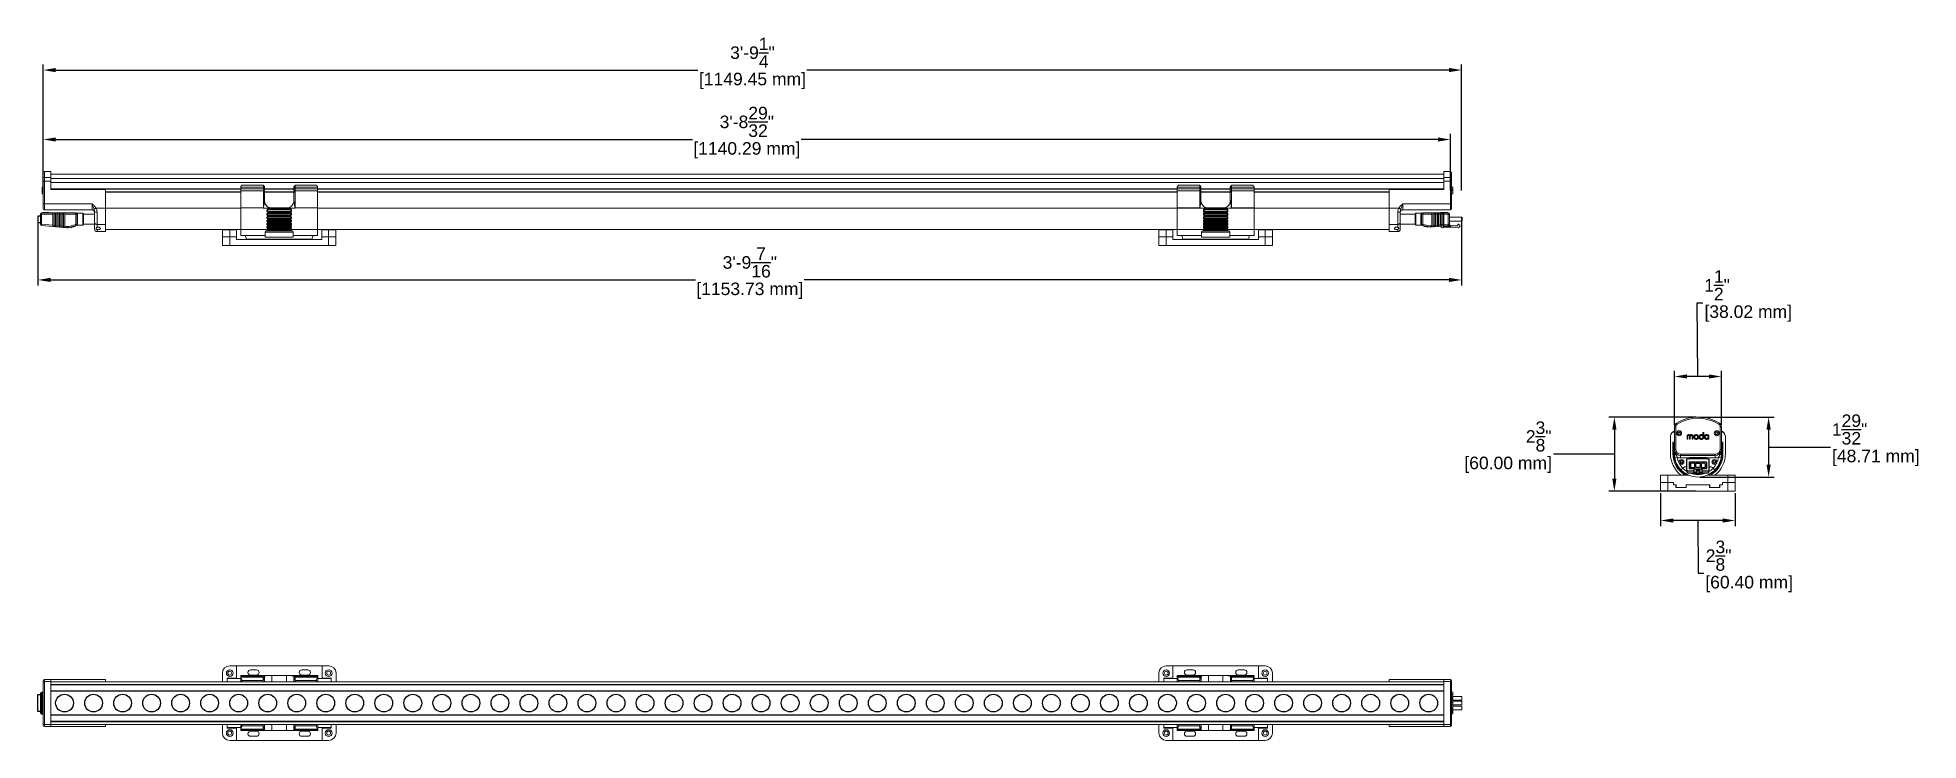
# Model space of a CAD drawing. Header units: inches. Extents: x 0 to 60, y -9.1 to 13.3.
import ezdxf

# ---------------------------------------------------------------- set-up
doc = ezdxf.new("R2010")
doc.units = ezdxf.units.IN
doc.header["$MEASUREMENT"] = 0
doc.layers.add('Dim', color=1, linetype='Continuous', lineweight=25)
doc.layers.add('轮廓线层', color=7, linetype='Continuous', lineweight=25)
doc.layers.add('MCG', color=7, linetype='Continuous')
doc.styles.get("Standard").update_dxf_attribs({"font": 'Arial.ttf'})
doc.dimstyles.new('.1 DIM', dxfattribs={"dimscale": 0, "dimtxt": 0.4, "dimasz": 0.4, "dimexe": 0.18, "dimexo": 0.0625, "dimgap": 0.09, "dimtad": 0, "dimtih": 1, "dimtoh": 1, "dimdec": 5, "dimzin": 0, "dimdsep": 46, "dimlunit": 4, "dimtxsty": 'Standard', "dimcen": 0.09, "dimadec": 0, "dimazin": 0, "dimtfac": 1, "dimtdec": 5, "dimtofl": 0, "dimtmove": 0, "dimatfit": 3, "dimfxl": 1, "dimtolj": 1, "dimtzin": 0, "dimarcsym": 0})

msp = doc.modelspace()

# ---------------------------------------------------------------- blocks, each defined once
blk = doc.blocks.new('A$C18BE6784')
at = {"color": 7, "linetype": 'Continuous', "lineweight": 15}
for p, q in [((-23.9, 57.7), (-23.9, 58.2)), ((-23.9, 57.7), (-4.5, 57.7)), ((-23.9, 56.2), (-23.9, 57.7)), ((-23.9, 56.2), (-4.5, 56.2)), ((-23.9, 54.6), (-23.9, 56.2)), ((-23.9, 54.6), (-4.5, 54.6)), ((-23.9, 39.9), (-23.9, 54.6)), ((-22.8, 59.3), (-4.5, 59.3)), ((-4.5, 59.3), (-4.5, 57.7)), ((-4.5, 57.7), (-4.5, 56.2)), ((-4.5, 56.2), (-4.5, 54.6)), ((-3.5, 54.6), (-4.5, 54.6)), ((-4.5, 54.6), (-4.5, 39.9)), ((-3.5, 57.2), (-3.5, 58.2)), ((-3.5, 55.6), (-3.5, 57.2)), ((21.6, 56), (-3.5, 56)), ((-3.5, 54.6), (-3.5, 55.6)), ((-3.5, 46.8), (-3.5, 54.6)), ((-3.5, 53.7), (21.6, 53.7)), ((21.6, 57.2), (21.6, 58.2)), ((21.6, 55.6), (21.6, 57.2)), ((21.6, 54.6), (21.6, 55.6)), ((21.6, 54.6), (22.7, 54.6)), ((21.6, 46.8), (21.6, 54.6)), ((22.7, 59.3), (22.7, 57.7)), ((41, 59.3), (22.7, 59.3)), ((22.7, 57.7), (22.7, 56.2)), ((42, 57.7), (22.7, 57.7)), ((22.7, 56.2), (22.7, 54.6)), ((42, 56.2), (22.7, 56.2)), ((42, 54.6), (22.7, 54.6)), ((22.7, 54.6), (22.7, 39.9)), ((42, 57.7), (42, 58.2)), ((42, 56.2), (42, 57.7)), ((42, 54.6), (42, 56.2)), ((42, 39.9), (42, 54.6)), ((-23.9, 21.4), (-23.9, 39.9)), ((-23.9, 39.9), (-4.5, 39.9)), ((-3.5, 46.8), (-3.5, 46.1)), ((-1.4, 37.3), (-1.4, 37.8)), ((-1.4, 34.2), (-1.4, 34.7)), ((-0.9, 37.9), (-0.9, 37.4)), ((-0.9, 34.8), (-0.9, 34.3)), ((-0.3, 38.9), (18.5, 38.9)), ((-0.3, 38.4), (18.5, 38.4)), ((-0.3, 36.9), (18.5, 36.9)), ((-0.3, 36.9), (-0.3, 36.9)), ((-0.3, 36.9), (18.5, 36.9)), ((18.5, 36.3), (-0.3, 36.3)), ((-0.3, 35.8), (18.5, 35.8)), ((-0.3, 35.3), (18.5, 35.3)), ((-0.3, 34), (-0.3, 33.8)), ((-0.3, 34), (18.5, 34)), ((-0.3, 33.8), (18.5, 33.8)), ((18.5, 33.2), (-0.3, 33.2)), ((-0.3, 32.7), (18.5, 32.7)), ((-0.3, 32.4), (18.5, 32.4)), ((2.8, 39.9), (15.4, 39.9)), ((18.5, 36.9), (18.5, 36.9)), ((18.5, 34), (18.5, 33.8)), ((19, 37.4), (19, 37.9)), ((19, 34.3), (19, 34.8)), ((19.5, 37.8), (19.5, 37.3)), ((19.5, 34.7), (19.5, 34.2)), ((21.6, 46.1), (21.6, 46.8)), ((42, 39.9), (22.7, 39.9)), ((42, 21.4), (42, 39.9)), ((-39.6, 21.3), (-33.3, 21.3)), ((-39.6, 15.1), (-39.6, 21.3)), ((-35.4, 21.4), (-23.9, 21.4)), ((-35.4, 21.4), (-35.4, 21.3)), ((-33.3, 21.3), (-33.3, 15.1)), ((-33.3, 21.3), (-27.5, 21.3)), ((-27.5, 21.3), (-27.5, 15.1)), ((-23.9, 21.4), (-23.9, 16.3)), ((-23.9, 16.3), (-20, 16.3)), ((-18.9, 13.2), (-20, 16.3)), ((-20, 16.3), (-3, 16.3)), ((21.1, 19.3), (-3, 19.3)), ((-3, 19.3), (-3, 14.8)), ((-1.9, 20.3), (20.1, 20.3)), ((-1.4, 31.2), (-1.4, 31.7)), ((-1.4, 28.4), (-1.4, 28.9)), ((-1.4, 25.8), (-1.4, 26.2)), ((-1.4, 23.4), (-1.4, 23.8)), ((-1.4, 21.3), (-1.4, 21.6)), ((-0.9, 31.9), (-0.9, 31.4)), ((-0.9, 29.1), (-0.9, 28.6)), ((-0.9, 26.5), (-0.9, 26.1)), ((-0.9, 24.1), (-0.9, 23.7)), ((-0.9, 22), (-0.9, 21.7)), ((-0.3, 31.1), (-0.3, 30.9)), ((-0.3, 31.1), (18.5, 31.1)), ((-0.3, 30.9), (18.5, 30.9)), ((18.5, 30.3), (-0.3, 30.3)), ((-0.3, 29.8), (18.5, 29.8)), ((-0.3, 29.5), (18.5, 29.5)), ((-0.3, 28.5), (-0.3, 28.2)), ((-0.3, 28.5), (18.5, 28.5)), ((-0.3, 28.2), (18.5, 28.2)), ((18.5, 27.5), (-0.3, 27.5)), ((-0.3, 27.1), (18.5, 27.1)), ((-0.3, 26.8), (18.5, 26.8)), ((-0.3, 26), (18.5, 26)), ((-0.3, 26), (-0.3, 25.7)), ((-0.3, 25.7), (18.5, 25.7)), ((18.5, 24.9), (-0.3, 24.9)), ((-0.3, 24.5), (18.5, 24.5)), ((-0.3, 24.4), (18.5, 24.4)), ((-0.3, 23.8), (18.5, 23.8)), ((-0.3, 23.8), (-0.3, 23.4)), ((-0.3, 23.4), (18.5, 23.4)), ((18.5, 22.6), (-0.3, 22.6)), ((-0.3, 22.3), (18.5, 22.3)), ((-0.3, 22.2), (18.5, 22.2)), ((-0.3, 21.8), (18.5, 21.8)), ((-0.3, 21.8), (-0.3, 21.4)), ((-0.3, 21.4), (18.5, 21.4)), ((18.5, 20.7), (-0.3, 20.7)), ((-0.3, 20.4), (18.5, 20.4)), ((18.5, 31.1), (18.5, 30.9)), ((18.5, 28.5), (18.5, 28.2)), ((18.5, 26), (18.5, 25.7)), ((18.5, 23.8), (18.5, 23.4)), ((18.5, 21.8), (18.5, 21.4)), ((19, 31.4), (19, 31.9)), ((19, 28.6), (19, 29.1)), ((19, 26.1), (19, 26.5)), ((19, 23.7), (19, 24.1)), ((19, 21.7), (19, 22)), ((19.5, 31.7), (19.5, 31.2)), ((19.5, 28.9), (19.5, 28.4)), ((19.5, 26.2), (19.5, 25.8)), ((19.5, 23.8), (19.5, 23.4)), ((19.5, 21.6), (19.5, 21.3)), ((21.1, 19.3), (21.1, 14.8)), ((38.1, 16.3), (21.1, 16.3)), ((37.1, 13.2), (38.1, 16.3)), ((42, 16.3), (38.1, 16.3)), ((42, 21.4), (42, 16.3)), ((53.5, 21.4), (42, 21.4)), ((45.7, 21.3), (45.7, 15.1)), ((51.4, 21.3), (45.7, 21.3)), ((51.4, 21.3), (51.4, 15.1)), ((57.7, 21.3), (51.4, 21.3)), ((53.5, 21.4), (53.5, 21.3)), ((57.7, 15.1), (57.7, 21.3)), ((-33.3, 15.1), (-39.6, 15.1)), ((-39.6, 7.8), (-39.6, 15.1)), ((-33.3, 7.8), (-39.6, 7.8)), ((-27.5, 15.1), (-33.3, 15.1)), ((-33.3, 15.1), (-33.3, 7.8)), ((-33.3, 7.8), (51.4, 7.8)), ((-27.5, 15.1), (-27.5, 13)), ((-27.5, 13), (45.7, 13)), ((-18.9, 13), (-18.9, 13.2)), ((37.1, 13.2), (-18.9, 13.2)), ((-3, 14.8), (21.1, 14.8)), ((37.1, 13), (37.1, 13.2)), ((45.7, 15.1), (51.4, 15.1)), ((45.7, 15.1), (45.7, 13)), ((51.4, 15.1), (57.7, 15.1)), ((51.4, 15.1), (51.4, 7.8)), ((51.4, 7.8), (57.7, 7.8)), ((57.7, 7.8), (57.7, 15.1))]:
    blk.add_line(p, q, dxfattribs=at)
at = {"color": 8, "linetype": 'Continuous', "lineweight": 15}
for p, q in [((-3.5, 56.3), (21.6, 56.3)), ((-3.5, 53.8), (21.6, 53.8)), ((-3.5, 53.5), (21.6, 53.5))]:
    blk.add_line(p, q, dxfattribs=at)
at = {"color": 7, "linetype": 'Continuous', "lineweight": 15, "flags": 128}
for points in [[(-22.8, 59.3), (-22.9, 59.2), (-23.1, 59), (-23.4, 58.7), (-23.9, 58.2)], [(-3.5, 57.2), (-3.5, 57.3), (-3.6, 57.4), (-3.7, 57.5), (-3.8, 57.5), (-3.9, 57.6), (-4.1, 57.7), (-4.3, 57.7), (-4.5, 57.7)], [(-3.5, 55.6), (-3.5, 55.7), (-3.6, 55.8), (-3.7, 55.9), (-3.8, 56), (-3.9, 56.1), (-4.1, 56.1), (-4.3, 56.1), (-4.5, 56.2)], [(21.6, 57.2), (21.7, 57.3), (21.7, 57.4), (21.8, 57.5), (21.9, 57.5), (22.1, 57.6), (22.3, 57.7), (22.5, 57.7), (22.7, 57.7)], [(21.6, 55.6), (21.7, 55.7), (21.7, 55.8), (21.8, 55.9), (21.9, 56), (22.1, 56.1), (22.3, 56.1), (22.5, 56.1), (22.7, 56.2)], [(41, 59.3), (41.1, 59.2), (41.3, 59), (41.6, 58.7), (42, 58.2)], [(-0.9, 26.5), (-0.9, 26.5), (-0.9, 26.5), (-0.8, 26.6), (-0.7, 26.7), (-0.6, 26.8), (-0.5, 26.8), (-0.3, 26.8)]]:
    blk.add_lwpolyline(points, dxfattribs=at)
at = {"color": 7, "linetype": 'Continuous', "lineweight": 15}
for centre, start, end in [((-1.9, 19.3), 90, 180), ((20.1, 19.3), 0, 90)]:
    blk.add_arc(centre, 1.05, start, end, dxfattribs=at)
for points, knots in [([(-3.5, 58.2), (-3.5, 58.2), (-3.5, 58.2), (-3.5, 58.2), (-3.6, 58.3), (-3.6, 58.4), (-3.7, 58.5), (-3.8, 58.6), (-4, 58.7), (-4.1, 58.8), (-4.3, 59), (-4.5, 59.2), (-4.5, 59.3), (-4.5, 59.3), (-4.5, 59.3)], [0, 0, 0, 0, 0.206108, 0.278374, 0.351164, 0.392378, 0.433903, 0.470873, 0.508396, 0.568596, 0.658083, 0.79227, 0.97583, 1, 1, 1, 1]), ([(21.6, 58.2), (21.6, 58.2), (21.6, 58.2), (21.7, 58.2), (21.7, 58.3), (21.8, 58.4), (21.9, 58.5), (22, 58.6), (22.1, 58.7), (22.3, 58.8), (22.4, 59), (22.6, 59.2), (22.7, 59.3), (22.7, 59.3), (22.7, 59.3)], [0, 0, 0, 0, 0.206108, 0.278374, 0.351164, 0.392378, 0.433903, 0.470873, 0.508396, 0.568596, 0.658083, 0.79227, 0.97583, 1, 1, 1, 1]), ([(-4.5, 39.9), (-4.5, 39.9), (-4.4, 40.6), (-4.2, 41.6), (-3.8, 43.3), (-3.6, 44.9), (-3.5, 46.2), (-3.5, 46.8)], [0, 0, 0, 0, 0.004402, 0.298112, 0.438388, 0.73222, 1, 1, 1, 1]), ([(2.8, 39.9), (2.1, 39.9), (0.7, 40.1), (-1.2, 41.2), (-2.6, 42.7), (-3.4, 44.5), (-3.4, 45.7), (-3.5, 46.1)], [0, 0, 0, 0, 0.212997, 0.42601, 0.638348, 0.848106, 1, 1, 1, 1]), ([(-1.4, 37.8), (-1.4, 37.9), (-1.4, 38.1), (-1.2, 38.4), (-1, 38.7), (-0.7, 38.8), (-0.5, 38.9), (-0.3, 38.9)], [0, 0, 0, 0, 0.219076, 0.347748, 0.564774, 0.782964, 1, 1, 1, 1]), ([(-0.9, 37.9), (-0.9, 37.9), (-0.9, 37.9), (-1, 37.8), (-1.2, 37.8), (-1.3, 37.8), (-1.4, 37.8)], [0, 0, 0, 0, 0.25, 0.5, 0.75, 1, 1, 1, 1]), ([(-0.9, 37.4), (-0.9, 37.4), (-0.9, 37.3), (-1, 37.3), (-1, 37.3), (-1.1, 37.3), (-1.3, 37.3), (-1.3, 37.3), (-1.4, 37.3)], [0, 0, 0, 0, 0.196334, 0.427965, 0.557629, 0.696193, 0.843652, 1, 1, 1, 1]), ([(-0.3, 36.3), (-0.4, 36.3), (-0.6, 36.3), (-0.9, 36.4), (-1.2, 36.6), (-1.3, 36.9), (-1.4, 37.2), (-1.4, 37.3)], [0, 0, 0, 0, 0.143917, 0.357304, 0.5703, 0.784657, 1, 1, 1, 1]), ([(-1.4, 34.7), (-1.4, 34.8), (-1.4, 35), (-1.2, 35.3), (-1, 35.5), (-0.7, 35.7), (-0.5, 35.7), (-0.3, 35.8)], [0, 0, 0, 0, 0.219076, 0.347748, 0.564775, 0.782964, 1, 1, 1, 1]), ([(-0.9, 34.8), (-0.9, 34.8), (-0.9, 34.8), (-1, 34.8), (-1.2, 34.7), (-1.3, 34.7), (-1.4, 34.7)], [0, 0, 0, 0, 0.25, 0.5, 0.749999, 1, 1, 1, 1]), ([(-0.9, 34.3), (-0.9, 34.3), (-0.9, 34.3), (-1, 34.3), (-1, 34.2), (-1.1, 34.2), (-1.3, 34.2), (-1.3, 34.2), (-1.4, 34.2)], [0, 0, 0, 0, 0.196333, 0.427965, 0.557629, 0.696193, 0.843653, 1, 1, 1, 1]), ([(-0.3, 33.2), (-0.4, 33.2), (-0.6, 33.2), (-0.9, 33.3), (-1.2, 33.6), (-1.3, 33.9), (-1.4, 34.1), (-1.4, 34.2)], [0, 0, 0, 0, 0.143917, 0.357304, 0.5703, 0.784657, 1, 1, 1, 1]), ([(-1.4, 31.7), (-1.4, 31.8), (-1.4, 32), (-1.2, 32.3), (-1, 32.5), (-0.7, 32.7), (-0.5, 32.7), (-0.3, 32.7)], [0, 0, 0, 0, 0.219076, 0.347748, 0.564774, 0.782964, 1, 1, 1, 1]), ([(-0.3, 38.4), (-0.3, 38.4), (-0.4, 38.4), (-0.5, 38.4), (-0.7, 38.3), (-0.8, 38.1), (-0.9, 38), (-0.9, 37.9), (-0.9, 37.9), (-0.9, 37.9)], [0, 0, 0, 0, 0.000077, 0.224304, 0.445041, 0.660321, 0.871897, 0.999923, 1, 1, 1, 1]), ([(-0.9, 37.4), (-0.9, 37.4), (-0.9, 37.3), (-0.8, 37.2), (-0.8, 37), (-0.6, 36.9), (-0.5, 36.9), (-0.4, 36.9), (-0.3, 36.9), (-0.3, 36.9)], [0, 0, 0, 0, 0.000078, 0.210323, 0.420766, 0.63317, 0.850397, 0.999923, 1, 1, 1, 1]), ([(-0.3, 36.9), (-0.4, 36.9), (-0.5, 36.9), (-0.7, 37.1), (-0.8, 37.2), (-0.9, 37.3), (-0.9, 37.4), (-0.9, 37.4)], [0, 0, 0, 0, 0.254896, 0.506769, 0.754299, 0.876836, 1, 1, 1, 1]), ([(-0.3, 35.3), (-0.3, 35.3), (-0.4, 35.3), (-0.5, 35.3), (-0.7, 35.2), (-0.8, 35.1), (-0.9, 35), (-0.9, 34.9), (-0.9, 34.8), (-0.9, 34.8)], [0, 0, 0, 0, 0.000077, 0.224304, 0.445041, 0.660319, 0.871898, 0.999921, 1, 1, 1, 1]), ([(-0.3, 34), (-0.4, 34), (-0.5, 34), (-0.7, 34.1), (-0.8, 34.2), (-0.9, 34.4), (-0.9, 34.4), (-0.9, 34.5)], [0, 0, 0, 0, 0.254896, 0.506768, 0.754299, 0.876835, 1, 1, 1, 1]), ([(-0.9, 34.3), (-0.9, 34.3), (-0.9, 34.3), (-0.8, 34.2), (-0.8, 34), (-0.6, 33.9), (-0.5, 33.9), (-0.4, 33.8), (-0.3, 33.8), (-0.3, 33.8)], [0, 0, 0, 0, 0.000077, 0.210323, 0.420766, 0.63317, 0.850397, 0.999923, 1, 1, 1, 1]), ([(-0.9, 31.9), (-0.9, 31.9), (-0.9, 32), (-0.8, 32.2), (-0.6, 32.3), (-0.4, 32.4), (-0.3, 32.4), (-0.1, 32.4)], [0, 0, 0, 0, 0.128204, 0.324033, 0.503823, 0.694449, 1, 1, 1, 1]), ([(-0.3, 38.4), (-0.3, 38.4), (-0.3, 38.4), (-0.3, 38.5), (-0.3, 38.5), (-0.3, 38.6), (-0.3, 38.8), (-0.3, 38.8), (-0.3, 38.9)], [0, 0, 0, 0, 0.198983, 0.431483, 0.560933, 0.69884, 0.845197, 1, 1, 1, 1]), ([(-0.3, 36.3), (-0.3, 36.3), (-0.3, 36.4), (-0.3, 36.5), (-0.3, 36.6), (-0.3, 36.7), (-0.3, 36.8), (-0.3, 36.8), (-0.3, 36.9)], [0, 0, 0, 0, 0.130792, 0.270449, 0.500082, 0.6303, 0.757218, 1, 1, 1, 1]), ([(-0.3, 35.3), (-0.3, 35.3), (-0.3, 35.3), (-0.3, 35.4), (-0.3, 35.4), (-0.3, 35.5), (-0.3, 35.6), (-0.3, 35.7), (-0.3, 35.8)], [0, 0, 0, 0, 0.198981, 0.431483, 0.560933, 0.698839, 0.845198, 1, 1, 1, 1]), ([(-0.3, 33.2), (-0.3, 33.2), (-0.3, 33.3), (-0.3, 33.4), (-0.3, 33.6), (-0.3, 33.7), (-0.3, 33.8), (-0.3, 33.8), (-0.3, 33.8)], [0, 0, 0, 0, 0.138026, 0.258333, 0.500005, 0.630244, 0.757182, 1, 1, 1, 1]), ([(-0.3, 32.4), (-0.3, 32.4), (-0.3, 32.4), (-0.3, 32.4), (-0.3, 32.5), (-0.3, 32.6), (-0.3, 32.7), (-0.3, 32.7)], [0, 0, 0, 0, 0.289248, 0.451086, 0.623495, 0.806468, 1, 1, 1, 1]), ([(21.6, 46.1), (21.6, 45.5), (21.4, 44.1), (20.4, 42.2), (18.8, 40.8), (17.1, 40), (15.9, 39.9), (15.4, 39.9)], [0, 0, 0, 0, 0.21253, 0.425272, 0.63417, 0.844608, 1, 1, 1, 1]), ([(18.5, 38.9), (18.6, 38.9), (18.7, 38.9), (19, 38.8), (19.2, 38.7), (19.4, 38.4), (19.5, 38.1), (19.5, 37.9), (19.5, 37.8)], [0, 0, 0, 0, 0.214033, 0.218636, 0.436909, 0.654019, 0.86987, 1, 1, 1, 1]), ([(18.5, 38.4), (18.5, 38.4), (18.5, 38.4), (18.5, 38.5), (18.5, 38.7), (18.5, 38.8), (18.5, 38.9)], [0, 0, 0, 0, 0.249999, 0.500001, 0.750002, 1, 1, 1, 1]), ([(19, 37.9), (19, 37.9), (19, 37.9), (19, 38), (18.9, 38.1), (18.8, 38.3), (18.7, 38.4), (18.6, 38.4), (18.5, 38.4), (18.5, 38.4)], [0, 0, 0, 0, 0.000077, 0.128103, 0.339678, 0.554959, 0.775696, 0.999922, 1, 1, 1, 1]), ([(18.5, 36.9), (18.5, 36.9), (18.5, 36.9), (18.6, 36.9), (18.8, 36.9), (18.9, 37), (19, 37.2), (19, 37.3), (19, 37.4), (19, 37.4)], [0, 0, 0, 0, 0.000078, 0.149604, 0.366831, 0.579234, 0.789678, 0.999922, 1, 1, 1, 1]), ([(18.5, 36.9), (18.6, 36.9), (18.7, 36.9), (18.9, 37.1), (19, 37.2), (19, 37.3), (19, 37.4), (19, 37.4)], [0, 0, 0, 0, 0.254897, 0.506769, 0.754299, 0.876836, 1, 1, 1, 1]), ([(19.5, 37.3), (19.5, 37.2), (19.5, 36.9), (19.3, 36.6), (19.1, 36.4), (18.8, 36.3), (18.6, 36.3), (18.5, 36.3)], [0, 0, 0, 0, 0.218413, 0.430309, 0.643077, 0.856236, 1, 1, 1, 1]), ([(18.5, 36.3), (18.5, 36.3), (18.5, 36.4), (18.5, 36.6), (18.5, 36.7), (18.5, 36.8), (18.5, 36.8), (18.5, 36.8), (18.5, 36.9)], [0, 0, 0, 0, 0.21353, 0.435926, 0.562265, 0.698395, 0.84431, 1, 1, 1, 1]), ([(18.5, 35.8), (18.6, 35.8), (18.7, 35.7), (19, 35.7), (19.2, 35.5), (19.4, 35.3), (19.5, 35), (19.5, 34.8), (19.5, 34.7)], [0, 0, 0, 0, 0.214033, 0.218636, 0.436908, 0.654018, 0.86987, 1, 1, 1, 1]), ([(18.5, 35.3), (18.5, 35.3), (18.5, 35.3), (18.5, 35.4), (18.5, 35.6), (18.5, 35.7), (18.5, 35.8)], [0, 0, 0, 0, 0.249998, 0.499999, 0.749998, 1, 1, 1, 1]), ([(19, 34.8), (19, 34.8), (19, 34.9), (19, 35), (18.9, 35.1), (18.8, 35.2), (18.7, 35.3), (18.6, 35.3), (18.5, 35.3), (18.5, 35.3)], [0, 0, 0, 0, 0.000079, 0.128102, 0.33968, 0.554959, 0.775696, 0.999922, 1, 1, 1, 1]), ([(18.5, 34), (18.6, 34), (18.7, 34), (18.9, 34.1), (19, 34.2), (19, 34.4), (19, 34.4), (19, 34.5)], [0, 0, 0, 0, 0.254897, 0.506768, 0.754299, 0.876835, 1, 1, 1, 1]), ([(18.5, 33.8), (18.5, 33.8), (18.5, 33.8), (18.6, 33.9), (18.8, 33.9), (18.9, 34), (19, 34.2), (19, 34.3), (19, 34.3), (19, 34.3)], [0, 0, 0, 0, 0.000078, 0.149604, 0.366831, 0.579234, 0.789677, 0.999923, 1, 1, 1, 1]), ([(19.5, 34.2), (19.5, 34.1), (19.5, 33.9), (19.3, 33.6), (19.1, 33.3), (18.8, 33.2), (18.6, 33.2), (18.5, 33.2)], [0, 0, 0, 0, 0.218413, 0.430309, 0.643078, 0.856237, 1, 1, 1, 1]), ([(18.5, 33.2), (18.5, 33.3), (18.5, 33.4), (18.5, 33.5), (18.5, 33.6), (18.5, 33.7), (18.5, 33.8), (18.5, 33.8), (18.5, 33.8)], [0, 0, 0, 0, 0.230792, 0.442076, 0.564837, 0.698755, 0.843812, 1, 1, 1, 1]), ([(18.5, 32.7), (18.6, 32.7), (18.7, 32.7), (19, 32.6), (19.2, 32.5), (19.4, 32.2), (19.5, 32), (19.5, 31.8), (19.5, 31.7)], [0, 0, 0, 0, 0.214033, 0.218636, 0.436909, 0.654019, 0.869869, 1, 1, 1, 1]), ([(18.5, 32.4), (18.5, 32.4), (18.5, 32.3), (18.5, 32.4), (18.5, 32.5), (18.5, 32.7), (18.5, 32.7)], [0, 0, 0, 0, 0.05273, 0.368487, 0.684243, 1, 1, 1, 1]), ([(18.5, 32.3), (18.5, 32.3), (18.7, 32.3), (18.8, 32.3), (18.9, 32.1), (19, 32), (19, 31.9), (19, 31.9)], [0, 0, 0, 0, 0.17309, 0.39291, 0.612931, 0.841169, 1, 1, 1, 1]), ([(19.5, 37.8), (19.5, 37.8), (19.4, 37.8), (19.2, 37.8), (19.1, 37.8), (19.1, 37.8), (19, 37.9), (19, 37.9), (19, 37.9)], [0, 0, 0, 0, 0.203912, 0.438068, 0.567105, 0.703778, 0.848076, 1, 1, 1, 1]), ([(19.5, 37.3), (19.5, 37.3), (19.3, 37.3), (19.2, 37.3), (19, 37.3), (19, 37.4), (19, 37.4)], [0, 0, 0, 0, 0.25208, 0.502774, 0.75208, 1, 1, 1, 1]), ([(19.5, 34.7), (19.5, 34.7), (19.4, 34.7), (19.2, 34.7), (19.1, 34.8), (19.1, 34.8), (19, 34.8), (19, 34.8), (19, 34.8)], [0, 0, 0, 0, 0.203911, 0.438069, 0.567105, 0.703776, 0.848076, 1, 1, 1, 1]), ([(19.5, 34.2), (19.5, 34.2), (19.3, 34.2), (19.2, 34.3), (19, 34.3), (19, 34.3), (19, 34.3)], [0, 0, 0, 0, 0.25208, 0.502773, 0.752079, 1, 1, 1, 1]), ([(22.7, 39.9), (22.7, 39.9), (22.5, 40.6), (22.3, 41.6), (22, 43.3), (21.7, 44.9), (21.7, 46.2), (21.6, 46.8)], [0, 0, 0, 0, 0.004402, 0.298112, 0.438388, 0.73222, 1, 1, 1, 1]), ([(-0.9, 31.9), (-0.9, 31.9), (-0.9, 31.8), (-1, 31.8), (-1.2, 31.7), (-1.3, 31.7), (-1.4, 31.7)], [0, 0, 0, 0, 0.25, 0.500001, 0.75, 1, 1, 1, 1]), ([(-0.9, 31.4), (-0.9, 31.4), (-0.9, 31.4), (-1, 31.3), (-1, 31.3), (-1.1, 31.2), (-1.3, 31.2), (-1.3, 31.2), (-1.4, 31.2)], [0, 0, 0, 0, 0.196335, 0.427966, 0.557629, 0.696193, 0.843652, 1, 1, 1, 1]), ([(-0.3, 30.3), (-0.4, 30.3), (-0.6, 30.3), (-0.9, 30.4), (-1.2, 30.6), (-1.3, 30.9), (-1.4, 31.1), (-1.4, 31.2)], [0, 0, 0, 0, 0.143917, 0.357304, 0.5703, 0.784656, 1, 1, 1, 1]), ([(-1.4, 28.9), (-1.4, 29), (-1.4, 29.1), (-1.2, 29.4), (-1, 29.6), (-0.7, 29.8), (-0.5, 29.8), (-0.3, 29.8)], [0, 0, 0, 0, 0.219076, 0.347748, 0.564775, 0.782965, 1, 1, 1, 1]), ([(-0.9, 29.1), (-0.9, 29.1), (-0.9, 29), (-1, 28.9), (-1.2, 28.9), (-1.3, 28.9), (-1.4, 28.9)], [0, 0, 0, 0, 0.25, 0.500001, 0.75, 1, 1, 1, 1]), ([(-0.9, 28.6), (-0.9, 28.6), (-0.9, 28.6), (-1, 28.5), (-1, 28.4), (-1.1, 28.4), (-1.3, 28.4), (-1.3, 28.4), (-1.4, 28.4)], [0, 0, 0, 0, 0.196333, 0.427967, 0.557629, 0.696194, 0.843653, 1, 1, 1, 1]), ([(-0.3, 27.5), (-0.4, 27.5), (-0.6, 27.5), (-0.9, 27.6), (-1.2, 27.8), (-1.3, 28.1), (-1.4, 28.3), (-1.4, 28.4)], [0, 0, 0, 0, 0.143917, 0.357304, 0.5703, 0.784657, 1, 1, 1, 1]), ([(-1.4, 26.2), (-1.4, 26.3), (-1.4, 26.4), (-1.2, 26.7), (-1, 26.9), (-0.7, 27), (-0.5, 27), (-0.3, 27.1)], [0, 0, 0, 0, 0.219076, 0.347748, 0.564774, 0.782964, 1, 1, 1, 1]), ([(-0.9, 26.5), (-0.9, 26.4), (-0.9, 26.4), (-1, 26.3), (-1.2, 26.2), (-1.3, 26.2), (-1.4, 26.2)], [0, 0, 0, 0, 0.249999, 0.499999, 0.749999, 1, 1, 1, 1]), ([(-0.9, 26.1), (-0.9, 26), (-0.9, 26), (-1, 25.9), (-1, 25.8), (-1.1, 25.8), (-1.3, 25.8), (-1.3, 25.8), (-1.4, 25.8)], [0, 0, 0, 0, 0.196335, 0.427965, 0.557628, 0.696193, 0.843653, 1, 1, 1, 1]), ([(-0.3, 24.9), (-0.4, 24.9), (-0.6, 24.9), (-0.9, 25), (-1.2, 25.2), (-1.3, 25.5), (-1.4, 25.7), (-1.4, 25.8)], [0, 0, 0, 0, 0.143917, 0.357304, 0.5703, 0.784656, 1, 1, 1, 1]), ([(-1.4, 23.8), (-1.4, 23.8), (-1.4, 24), (-1.2, 24.2), (-1, 24.4), (-0.7, 24.5), (-0.5, 24.5), (-0.3, 24.5)], [0, 0, 0, 0, 0.219075, 0.347748, 0.564774, 0.782964, 1, 1, 1, 1]), ([(-0.9, 24.1), (-0.9, 24.1), (-0.9, 24), (-1, 23.9), (-1.2, 23.8), (-1.3, 23.8), (-1.4, 23.8)], [0, 0, 0, 0, 0.249999, 0.499999, 0.749999, 1, 1, 1, 1]), ([(-0.9, 23.7), (-0.9, 23.7), (-0.9, 23.6), (-1, 23.5), (-1, 23.5), (-1.1, 23.4), (-1.3, 23.4), (-1.3, 23.4), (-1.4, 23.4)], [0, 0, 0, 0, 0.196334, 0.427966, 0.557629, 0.696194, 0.843653, 1, 1, 1, 1]), ([(-0.3, 22.6), (-0.4, 22.6), (-0.6, 22.7), (-0.9, 22.7), (-1.2, 22.9), (-1.3, 23.1), (-1.4, 23.3), (-1.4, 23.4)], [0, 0, 0, 0, 0.143917, 0.357304, 0.5703, 0.784657, 1, 1, 1, 1]), ([(-1.4, 21.6), (-1.4, 21.7), (-1.4, 21.8), (-1.2, 22), (-1, 22.2), (-0.7, 22.3), (-0.5, 22.3), (-0.3, 22.3)], [0, 0, 0, 0, 0.219075, 0.347747, 0.564774, 0.782964, 1, 1, 1, 1]), ([(-0.9, 22), (-0.9, 22), (-0.9, 21.9), (-1, 21.7), (-1.2, 21.6), (-1.3, 21.6), (-1.4, 21.6)], [0, 0, 0, 0, 0.25, 0.500001, 0.75, 1, 1, 1, 1]), ([(-0.9, 21.7), (-0.9, 21.7), (-0.9, 21.6), (-1, 21.5), (-1, 21.4), (-1.1, 21.3), (-1.3, 21.3), (-1.3, 21.3), (-1.4, 21.3)], [0, 0, 0, 0, 0.196335, 0.427968, 0.557631, 0.696194, 0.843653, 1, 1, 1, 1]), ([(-0.3, 20.7), (-0.4, 20.7), (-0.6, 20.7), (-0.9, 20.8), (-1.2, 20.9), (-1.3, 21.1), (-1.4, 21.2), (-1.4, 21.3)], [0, 0, 0, 0, 0.143917, 0.357304, 0.5703, 0.784657, 1, 1, 1, 1]), ([(-0.3, 31.1), (-0.4, 31.2), (-0.5, 31.2), (-0.7, 31.3), (-0.8, 31.4), (-0.9, 31.5), (-0.9, 31.6), (-0.9, 31.6)], [0, 0, 0, 0, 0.254896, 0.506767, 0.754299, 0.876835, 1, 1, 1, 1]), ([(-0.9, 31.4), (-0.9, 31.4), (-0.9, 31.4), (-0.8, 31.3), (-0.8, 31.1), (-0.6, 31), (-0.5, 31), (-0.4, 30.9), (-0.3, 30.9), (-0.3, 30.9)], [0, 0, 0, 0, 0.000078, 0.210322, 0.420765, 0.633169, 0.850397, 0.999923, 1, 1, 1, 1]), ([(-0.9, 29.1), (-0.9, 29.1), (-0.9, 29.1), (-0.9, 29.2), (-0.8, 29.2), (-0.7, 29.4), (-0.6, 29.5), (-0.4, 29.5), (-0.4, 29.5), (-0.3, 29.5)], [0, 0, 0, 0, 0.000012, 0.000024, 0.282395, 0.505491, 0.707687, 0.920205, 1, 1, 1, 1]), ([(-0.3, 28.5), (-0.4, 28.5), (-0.5, 28.5), (-0.7, 28.6), (-0.8, 28.7), (-0.9, 28.8), (-0.9, 28.9), (-0.9, 28.9)], [0, 0, 0, 0, 0.254896, 0.506767, 0.754297, 0.876834, 1, 1, 1, 1]), ([(-0.9, 28.6), (-0.9, 28.6), (-0.9, 28.6), (-0.8, 28.5), (-0.8, 28.4), (-0.6, 28.3), (-0.5, 28.2), (-0.4, 28.2), (-0.3, 28.2), (-0.3, 28.2)], [0, 0, 0, 0, 0.000077, 0.210322, 0.420765, 0.63317, 0.850397, 0.999923, 1, 1, 1, 1]), ([(-0.3, 26), (-0.4, 26), (-0.5, 26), (-0.7, 26.1), (-0.8, 26.2), (-0.9, 26.3), (-0.9, 26.4), (-0.9, 26.4)], [0, 0, 0, 0, 0.254896, 0.506768, 0.754298, 0.876834, 1, 1, 1, 1]), ([(-0.9, 26.1), (-0.9, 26.1), (-0.9, 26), (-0.8, 25.9), (-0.8, 25.8), (-0.6, 25.7), (-0.5, 25.7), (-0.4, 25.7), (-0.3, 25.7), (-0.3, 25.7)], [0, 0, 0, 0, 0.000076, 0.210322, 0.420765, 0.63317, 0.850397, 0.999923, 1, 1, 1, 1]), ([(-0.9, 24.1), (-0.9, 24.1), (-0.9, 24.2), (-0.9, 24.1), (-0.8, 24.2), (-0.7, 24.3), (-0.5, 24.4), (-0.4, 24.4), (-0.3, 24.4)], [0, 0, 0, 0, 0.000016, 0.293326, 0.483552, 0.654199, 0.834349, 1, 1, 1, 1]), ([(-0.3, 23.8), (-0.4, 23.8), (-0.5, 23.8), (-0.7, 23.9), (-0.8, 24), (-0.9, 24), (-0.9, 24.1), (-0.9, 24.1)], [0, 0, 0, 0, 0.254896, 0.506768, 0.754298, 0.876835, 1, 1, 1, 1]), ([(-0.9, 23.7), (-0.9, 23.7), (-0.9, 23.7), (-0.8, 23.6), (-0.8, 23.5), (-0.6, 23.4), (-0.5, 23.4), (-0.4, 23.4), (-0.3, 23.4), (-0.3, 23.4)], [0, 0, 0, 0, 0.000078, 0.210323, 0.420767, 0.63317, 0.850397, 0.999923, 1, 1, 1, 1]), ([(-0.9, 22), (-0.9, 22), (-0.9, 22), (-0.8, 22), (-0.7, 22.1), (-0.6, 22.2), (-0.4, 22.2), (-0.2, 22.2), (-0.1, 22.2)], [0, 0, 0, 0, 0.098922, 0.273187, 0.438463, 0.61008, 0.794729, 1, 1, 1, 1]), ([(-0.3, 21.8), (-0.4, 21.8), (-0.5, 21.8), (-0.7, 21.9), (-0.8, 22), (-0.9, 22.1), (-0.9, 22.1), (-0.9, 22.1)], [0, 0, 0, 0, 0.254896, 0.506769, 0.754298, 0.876835, 1, 1, 1, 1]), ([(-0.9, 21.7), (-0.9, 21.7), (-0.9, 21.7), (-0.8, 21.6), (-0.8, 21.5), (-0.6, 21.4), (-0.5, 21.4), (-0.4, 21.4), (-0.3, 21.4), (-0.3, 21.4)], [0, 0, 0, 0, 0.000077, 0.210324, 0.420767, 0.633171, 0.850397, 0.999923, 1, 1, 1, 1]), ([(-0.3, 30.3), (-0.3, 30.3), (-0.3, 30.4), (-0.3, 30.5), (-0.3, 30.6), (-0.3, 30.8), (-0.3, 30.9), (-0.3, 30.9), (-0.3, 30.9)], [0, 0, 0, 0, 0.146955, 0.254934, 0.49997, 0.630218, 0.757165, 1, 1, 1, 1]), ([(-0.3, 29.5), (-0.3, 29.5), (-0.3, 29.5), (-0.3, 29.5), (-0.3, 29.6), (-0.3, 29.7), (-0.3, 29.8), (-0.3, 29.8)], [0, 0, 0, 0, 0.201578, 0.383377, 0.577053, 0.782599, 1, 1, 1, 1]), ([(-0.3, 27.5), (-0.3, 27.5), (-0.3, 27.6), (-0.3, 27.7), (-0.3, 27.9), (-0.3, 28), (-0.3, 28.1), (-0.3, 28.2), (-0.3, 28.2)], [0, 0, 0, 0, 0.151364, 0.273442, 0.500088, 0.630307, 0.757222, 1, 1, 1, 1]), ([(-0.3, 26.8), (-0.3, 26.8), (-0.3, 26.8), (-0.3, 26.8), (-0.3, 26.9), (-0.3, 27), (-0.3, 27), (-0.3, 27.1)], [0, 0, 0, 0, 0.100112, 0.305017, 0.523304, 0.75497, 1, 1, 1, 1]), ([(-0.3, 24.9), (-0.3, 25), (-0.3, 25), (-0.3, 25.2), (-0.3, 25.3), (-0.3, 25.4), (-0.3, 25.6), (-0.3, 25.6), (-0.3, 25.7)], [0, 0, 0, 0, 0.153847, 0.284384, 0.500143, 0.630347, 0.757248, 1, 1, 1, 1]), ([(-0.3, 24.4), (-0.3, 24.4), (-0.3, 24.4), (-0.3, 24.4), (-0.3, 24.5), (-0.3, 24.5), (-0.3, 24.5)], [0, 0, 0, 0, 0.196709, 0.449012, 0.716784, 1, 1, 1, 1]), ([(-0.3, 22.6), (-0.3, 22.7), (-0.3, 22.7), (-0.3, 22.9), (-0.3, 23), (-0.3, 23.1), (-0.3, 23.3), (-0.3, 23.3), (-0.3, 23.4)], [0, 0, 0, 0, 0.155294, 0.291344, 0.504824, 0.629635, 0.756653, 1, 1, 1, 1]), ([(-0.3, 22.2), (-0.3, 22.2), (-0.3, 22.2), (-0.3, 22.2), (-0.3, 22.2), (-0.3, 22.3), (-0.3, 22.3)], [0, 0, 0, 0, 0.042756, 0.343423, 0.662506, 1, 1, 1, 1]), ([(-0.3, 20.7), (-0.3, 20.7), (-0.3, 20.7), (-0.3, 20.9), (-0.3, 21), (-0.3, 21.2), (-0.3, 21.3), (-0.3, 21.4)], [0, 0, 0, 0, 0.156269, 0.296264, 0.52637, 0.753535, 1, 1, 1, 1]), ([(18.5, 31.1), (18.6, 31.2), (18.7, 31.2), (18.9, 31.3), (19, 31.4), (19, 31.5), (19, 31.6), (19, 31.6)], [0, 0, 0, 0, 0.254897, 0.506767, 0.754299, 0.876835, 1, 1, 1, 1]), ([(18.5, 30.9), (18.5, 30.9), (18.5, 30.9), (18.6, 31), (18.8, 31), (18.9, 31.1), (19, 31.3), (19, 31.4), (19, 31.4), (19, 31.4)], [0, 0, 0, 0, 0.000078, 0.149604, 0.366832, 0.579235, 0.789678, 0.999922, 1, 1, 1, 1]), ([(19.5, 31.2), (19.5, 31.1), (19.5, 30.9), (19.3, 30.6), (19.1, 30.4), (18.8, 30.3), (18.6, 30.3), (18.5, 30.3)], [0, 0, 0, 0, 0.218412, 0.430308, 0.643077, 0.856236, 1, 1, 1, 1]), ([(18.5, 30.3), (18.5, 30.3), (18.5, 30.4), (18.5, 30.6), (18.5, 30.8), (18.5, 30.9), (18.5, 30.9), (18.5, 30.9)], [0, 0, 0, 0, 0.249391, 0.451395, 0.69954, 0.843392, 1, 1, 1, 1]), ([(18.5, 29.8), (18.6, 29.8), (18.7, 29.8), (19, 29.7), (19.2, 29.6), (19.4, 29.3), (19.5, 29.1), (19.5, 28.9), (19.5, 28.9)], [0, 0, 0, 0, 0.214033, 0.218636, 0.436909, 0.654019, 0.86987, 1, 1, 1, 1]), ([(18.5, 29.5), (18.5, 29.5), (18.5, 29.5), (18.5, 29.6), (18.5, 29.7), (18.5, 29.8)], [0, 0, 0, 0, 0.294478, 0.647238, 1, 1, 1, 1]), ([(18.5, 29.5), (18.5, 29.5), (18.7, 29.5), (18.8, 29.4), (18.9, 29.3), (19, 29.2), (19, 29.1), (19, 29.1), (19, 29.1), (19, 29.1), (19, 29.1), (19, 29.1), (19, 29.1)], [0, 0, 0, 0, 0.173203, 0.381396, 0.589558, 0.809493, 0.931257, 0.991898, 0.998276, 0.999937, 0.999987, 1, 1, 1, 1]), ([(18.5, 28.5), (18.6, 28.5), (18.7, 28.5), (18.9, 28.6), (19, 28.7), (19, 28.8), (19, 28.9), (19, 28.9)], [0, 0, 0, 0, 0.254897, 0.506767, 0.754297, 0.876834, 1, 1, 1, 1]), ([(18.5, 28.2), (18.5, 28.2), (18.5, 28.2), (18.6, 28.2), (18.8, 28.3), (18.9, 28.4), (19, 28.5), (19, 28.6), (19, 28.6), (19, 28.6)], [0, 0, 0, 0, 0.000078, 0.149604, 0.366831, 0.579235, 0.789678, 0.999923, 1, 1, 1, 1]), ([(19.5, 28.4), (19.5, 28.3), (19.5, 28.1), (19.3, 27.8), (19.1, 27.6), (18.8, 27.5), (18.6, 27.5), (18.5, 27.5)], [0, 0, 0, 0, 0.218414, 0.430309, 0.643077, 0.856237, 1, 1, 1, 1]), ([(18.5, 27.5), (18.5, 27.5), (18.5, 27.7), (18.5, 27.9), (18.5, 28), (18.5, 28.1), (18.5, 28.2), (18.5, 28.2)], [0, 0, 0, 0, 0.247847, 0.463517, 0.701698, 0.843478, 1, 1, 1, 1]), ([(18.5, 27.1), (18.6, 27.1), (18.7, 27), (19, 27), (19.2, 26.9), (19.4, 26.6), (19.5, 26.4), (19.5, 26.2), (19.5, 26.2)], [0, 0, 0, 0, 0.214033, 0.218636, 0.436909, 0.65402, 0.86987, 1, 1, 1, 1]), ([(18.5, 26.8), (18.5, 26.8), (18.5, 26.8), (18.5, 26.9), (18.5, 27), (18.5, 27.1)], [0, 0, 0, 0, 0.218227, 0.609112, 1, 1, 1, 1]), ([(18.5, 26), (18.6, 26), (18.7, 26), (18.9, 26.1), (19, 26.2), (19, 26.3), (19, 26.4), (19, 26.4)], [0, 0, 0, 0, 0.254897, 0.506768, 0.754298, 0.876834, 1, 1, 1, 1]), ([(18.5, 25.7), (18.5, 25.7), (18.5, 25.7), (18.6, 25.7), (18.8, 25.7), (18.9, 25.8), (19, 25.9), (19, 26), (19, 26.1), (19, 26.1)], [0, 0, 0, 0, 0.000078, 0.149604, 0.366831, 0.579235, 0.789678, 0.999924, 1, 1, 1, 1]), ([(19.5, 25.8), (19.5, 25.7), (19.5, 25.5), (19.3, 25.2), (19.1, 25), (18.8, 24.9), (18.6, 24.9), (18.5, 24.9)], [0, 0, 0, 0, 0.218413, 0.430309, 0.643077, 0.856237, 1, 1, 1, 1]), ([(18.5, 24.9), (18.5, 25), (18.5, 25.1), (18.5, 25.3), (18.5, 25.5), (18.5, 25.6), (18.5, 25.6), (18.5, 25.7)], [0, 0, 0, 0, 0.245576, 0.48038, 0.705175, 0.84396, 1, 1, 1, 1]), ([(18.5, 24.5), (18.6, 24.5), (18.7, 24.5), (19, 24.5), (19.2, 24.4), (19.4, 24.2), (19.5, 24), (19.5, 23.8), (19.5, 23.8)], [0, 0, 0, 0, 0.214033, 0.218636, 0.436909, 0.654019, 0.86987, 1, 1, 1, 1]), ([(18.5, 24.4), (18.5, 24.4), (18.5, 24.4), (18.5, 24.4), (18.5, 24.5), (18.5, 24.5)], [0, 0, 0, 0, 0.101108, 0.550554, 1, 1, 1, 1]), ([(18.5, 23.8), (18.6, 23.8), (18.7, 23.8), (18.9, 23.9), (19, 24), (19, 24), (19, 24.1), (19, 24.1)], [0, 0, 0, 0, 0.254897, 0.506768, 0.754298, 0.876835, 1, 1, 1, 1]), ([(18.5, 23.4), (18.5, 23.4), (18.5, 23.4), (18.6, 23.4), (18.8, 23.4), (18.9, 23.5), (19, 23.6), (19, 23.7), (19, 23.7), (19, 23.7)], [0, 0, 0, 0, 0.000078, 0.149603, 0.366831, 0.579233, 0.789677, 0.999922, 1, 1, 1, 1]), ([(19.5, 23.4), (19.5, 23.3), (19.5, 23.1), (19.3, 22.9), (19.1, 22.7), (18.8, 22.7), (18.6, 22.6), (18.5, 22.6)], [0, 0, 0, 0, 0.218412, 0.430308, 0.643077, 0.856236, 1, 1, 1, 1]), ([(18.5, 22.6), (18.5, 22.7), (18.5, 22.8), (18.5, 22.9), (18.5, 23), (18.5, 23.2), (18.5, 23.3), (18.5, 23.4), (18.5, 23.4)], [0, 0, 0, 0, 0.242743, 0.369639, 0.499838, 0.710837, 0.845145, 1, 1, 1, 1]), ([(18.5, 22.3), (18.6, 22.3), (18.7, 22.3), (19, 22.2), (19.2, 22.2), (19.4, 22), (19.5, 21.8), (19.5, 21.7), (19.5, 21.6)], [0, 0, 0, 0, 0.214033, 0.218636, 0.436909, 0.654019, 0.86987, 1, 1, 1, 1]), ([(18.5, 22.2), (18.5, 22.2), (18.5, 22.2), (18.5, 22.3), (18.5, 22.3)], [0, 0, 0, 0, 0.477285, 1, 1, 1, 1]), ([(18.5, 22.2), (18.6, 22.2), (18.7, 22.2), (18.8, 22.1), (19, 22.1), (19, 22), (19, 22), (19, 22)], [0, 0, 0, 0, 0.212459, 0.429143, 0.626689, 0.814048, 1, 1, 1, 1]), ([(18.5, 21.8), (18.6, 21.8), (18.7, 21.8), (18.9, 21.9), (19, 22), (19, 22.1), (19, 22.1), (19, 22.1)], [0, 0, 0, 0, 0.254897, 0.506769, 0.754298, 0.876835, 1, 1, 1, 1]), ([(18.5, 21.4), (18.5, 21.4), (18.5, 21.4), (18.6, 21.4), (18.8, 21.4), (18.9, 21.5), (19, 21.6), (19, 21.7), (19, 21.7), (19, 21.7)], [0, 0, 0, 0, 0.000078, 0.149604, 0.36683, 0.579233, 0.789676, 0.999923, 1, 1, 1, 1]), ([(18.5, 20.7), (18.5, 20.7), (18.5, 20.8), (18.5, 20.9), (18.5, 21), (18.5, 21.2), (18.5, 21.3), (18.5, 21.4), (18.5, 21.4)], [0, 0, 0, 0, 0.242763, 0.369667, 0.499877, 0.71899, 0.846903, 1, 1, 1, 1]), ([(19.5, 21.3), (19.5, 21.2), (19.5, 21.1), (19.3, 20.9), (19.1, 20.8), (18.8, 20.7), (18.6, 20.7), (18.5, 20.7)], [0, 0, 0, 0, 0.218413, 0.430308, 0.643077, 0.856236, 1, 1, 1, 1]), ([(19.5, 31.7), (19.5, 31.7), (19.4, 31.7), (19.2, 31.8), (19.1, 31.8), (19.1, 31.8), (19, 31.9), (19, 31.9), (19, 31.9)], [0, 0, 0, 0, 0.203912, 0.438068, 0.567104, 0.703775, 0.848075, 1, 1, 1, 1]), ([(19.5, 31.2), (19.5, 31.2), (19.3, 31.2), (19.2, 31.3), (19, 31.3), (19, 31.4), (19, 31.4)], [0, 0, 0, 0, 0.25208, 0.502773, 0.75208, 1, 1, 1, 1]), ([(19.5, 28.9), (19.5, 28.9), (19.4, 28.9), (19.2, 28.9), (19.1, 28.9), (19.1, 29), (19, 29), (19, 29.1), (19, 29.1)], [0, 0, 0, 0, 0.203911, 0.438068, 0.567104, 0.703777, 0.848075, 1, 1, 1, 1]), ([(19.5, 28.4), (19.5, 28.4), (19.3, 28.4), (19.2, 28.5), (19, 28.5), (19, 28.6), (19, 28.6)], [0, 0, 0, 0, 0.25208, 0.502772, 0.752079, 1, 1, 1, 1]), ([(19.5, 26.2), (19.5, 26.2), (19.4, 26.2), (19.2, 26.2), (19.1, 26.3), (19.1, 26.4), (19, 26.4), (19, 26.5), (19, 26.5)], [0, 0, 0, 0, 0.203911, 0.438069, 0.567105, 0.703777, 0.848077, 1, 1, 1, 1]), ([(19.5, 25.8), (19.5, 25.8), (19.3, 25.8), (19.2, 25.9), (19, 26), (19, 26), (19, 26.1)], [0, 0, 0, 0, 0.25208, 0.502774, 0.752079, 1, 1, 1, 1]), ([(19.5, 23.8), (19.5, 23.8), (19.4, 23.8), (19.2, 23.8), (19.1, 23.9), (19.1, 24), (19, 24), (19, 24.1), (19, 24.1)], [0, 0, 0, 0, 0.203912, 0.438069, 0.567106, 0.703776, 0.848077, 1, 1, 1, 1]), ([(19.5, 23.4), (19.5, 23.4), (19.3, 23.4), (19.2, 23.5), (19, 23.6), (19, 23.7), (19, 23.7)], [0, 0, 0, 0, 0.25208, 0.502774, 0.75208, 1, 1, 1, 1]), ([(19.5, 21.6), (19.5, 21.6), (19.4, 21.6), (19.2, 21.7), (19.1, 21.8), (19.1, 21.8), (19, 21.9), (19, 22), (19, 22)], [0, 0, 0, 0, 0.20391, 0.438067, 0.567103, 0.703776, 0.848075, 1, 1, 1, 1]), ([(19.5, 21.3), (19.5, 21.3), (19.3, 21.3), (19.2, 21.4), (19, 21.5), (19, 21.7), (19, 21.7)], [0, 0, 0, 0, 0.25208, 0.502773, 0.752079, 1, 1, 1, 1])]:
    blk.add_open_spline(points, degree=3, knots=knots, dxfattribs=at)
at = {"color": 8, "linetype": 'Continuous', "lineweight": 15}
for points, knots in [([(-0.8, 20.3), (-0.8, 20.3), (-0.6, 20.4), (-0.5, 20.4), (-0.3, 20.4)], [0, 0, 0, 0, 0.295559, 1, 1, 1, 1]), ([(18.5, 20.4), (18.6, 20.4), (18.7, 20.4), (18.9, 20.3), (18.9, 20.3), (19, 20.3)], [0, 0, 0, 0, 0.691029, 0.70589, 1, 1, 1, 1])]:
    blk.add_open_spline(points, degree=3, knots=knots, dxfattribs=at)
blk = doc.blocks.new('A$C2CD672AE')
at = {"color": 7, "linetype": 'Continuous', "lineweight": 15}
for p, q in [((-47.3, 65.1), (-47.3, 72.5)), ((-35.3, 68.3), (-43.1, 68.3)), ((-43.1, 67.8), (-43.1, 68.3)), ((-43.1, 67.8), (-43.1, 65.1)), ((-31.6, 67.8), (-43.1, 67.8)), ((-41, 78.7), (-35.3, 78.7)), ((-35.3, 78.7), (-35.3, 68.3)), ((38, 78.7), (-35.3, 78.7)), ((-35.3, 67.8), (-35.3, 68.3)), ((-31.6, 70.4), (-12.3, 70.4)), ((-31.6, 70), (-31.6, 70.4)), ((-31.6, 70), (-12.3, 70)), ((-31.6, 69.1), (-31.6, 70)), ((-31.6, 68.7), (-31.6, 69.1)), ((-31.6, 69.1), (-12.3, 69.1)), ((-31.6, 65.1), (-31.6, 68.7)), ((-30.6, 66.3), (-12.3, 66.3)), ((-30.6, 65.1), (-30.6, 66.3)), ((-18, 75.3), (-23.2, 75.3)), ((-23.2, 70.9), (-18, 70.9)), ((-4.9, 70.4), (-12.3, 70.4)), ((-12.3, 70.4), (-12.3, 70)), ((-12.3, 70), (-12.3, 69.1)), ((-12.3, 69.1), (-12.3, 66.3)), ((-12.3, 65.1), (-12.3, 66.3)), ((-11.2, 69.5), (-11.2, 69.3)), ((-11.2, 69.1), (-11.2, 69.3)), ((-11.2, 68.2), (-11.2, 69.1)), ((-11.2, 66.3), (-11.2, 68.2)), ((-11.2, 65.1), (-11.2, 66.3)), ((7.6, 70.4), (-4.9, 70.4)), ((-4.9, 70.4), (-4.9, 65.1)), ((14.9, 70.4), (7.6, 70.4)), ((7.6, 65.1), (7.6, 70.4)), ((13.9, 69.3), (13.9, 69.5)), ((13.9, 69.1), (13.9, 69.3)), ((13.9, 68.2), (13.9, 69.1)), ((13.9, 66.3), (13.9, 68.2)), ((13.9, 65.1), (13.9, 66.3)), ((14.9, 70.4), (14.9, 70)), ((34.3, 70.4), (14.9, 70.4)), ((14.9, 70), (14.9, 69.1)), ((34.3, 70), (14.9, 70)), ((14.9, 69.1), (14.9, 66.3)), ((34.3, 69.1), (14.9, 69.1)), ((14.9, 65.1), (14.9, 66.3)), ((33.2, 66.3), (14.9, 66.3)), ((20.7, 75.3), (25.9, 75.3)), ((25.9, 70.9), (20.7, 70.9)), ((33.2, 65.1), (33.2, 66.3)), ((34.3, 70), (34.3, 70.4)), ((34.3, 69.1), (34.3, 70)), ((34.3, 68.7), (34.3, 69.1)), ((34.3, 65.1), (34.3, 68.7)), ((34.3, 67.8), (45.8, 67.8)), ((38, 78.7), (38, 68.3)), ((43.7, 78.7), (38, 78.7)), ((38, 68.3), (45.8, 68.3)), ((38, 67.8), (38, 68.3)), ((45.8, 67.8), (45.8, 68.3)), ((45.8, 67.8), (45.8, 65.1)), ((50, 72.5), (50, 65.1)), ((-47.3, 21.2), (-47.3, 28.5)), ((-43.1, 28.5), (-43.1, 25.9)), ((-43.1, 25.9), (-43.1, 25.4)), ((-43.1, 25.9), (-31.6, 25.9)), ((-35.3, 25.4), (-43.1, 25.4)), ((-35.3, 25.4), (-35.3, 25.9)), ((-35.3, 14.9), (-35.3, 25.4)), ((-31.6, 25), (-31.6, 28.5)), ((-31.6, 24.6), (-31.6, 25)), ((-31.6, 24.6), (-12.3, 24.6)), ((-31.6, 23.7), (-31.6, 24.6)), ((-31.6, 23.7), (-12.3, 23.7)), ((-31.6, 23.3), (-31.6, 23.7)), ((-31.6, 23.3), (-12.3, 23.3)), ((-30.6, 27.3), (-30.6, 28.5)), ((-30.6, 27.3), (-12.3, 27.3)), ((-18, 22.8), (-23.2, 22.8)), ((-23.2, 18.4), (-18, 18.4)), ((-12.3, 27.3), (-12.3, 28.5)), ((-12.3, 27.3), (-12.3, 24.6)), ((-12.3, 24.6), (-12.3, 23.7)), ((-12.3, 23.7), (-12.3, 23.3)), ((-12.3, 23.3), (-4.9, 23.3)), ((-11.2, 27.3), (-11.2, 28.5)), ((-11.2, 25.5), (-11.2, 27.3)), ((-11.2, 24.6), (-11.2, 25.5)), ((-11.2, 24.3), (-11.2, 24.6)), ((-11.2, 24.3), (-11.2, 24.2)), ((-4.9, 28.5), (-4.9, 23.3)), ((-4.9, 23.3), (7.6, 23.3)), ((7.6, 23.3), (7.6, 28.5)), ((7.6, 23.3), (14.9, 23.3)), ((13.9, 27.3), (13.9, 28.5)), ((13.9, 25.5), (13.9, 27.3)), ((13.9, 24.6), (13.9, 25.5)), ((13.9, 24.3), (13.9, 24.6)), ((13.9, 24.2), (13.9, 24.3)), ((14.9, 27.3), (14.9, 28.5)), ((14.9, 27.3), (14.9, 24.6)), ((33.2, 27.3), (14.9, 27.3)), ((34.3, 24.6), (14.9, 24.6)), ((14.9, 24.6), (14.9, 23.7)), ((34.3, 23.7), (14.9, 23.7)), ((14.9, 23.7), (14.9, 23.3)), ((34.3, 23.3), (14.9, 23.3)), ((20.7, 22.8), (25.9, 22.8)), ((25.9, 18.4), (20.7, 18.4)), ((33.2, 27.3), (33.2, 28.5)), ((34.3, 25), (34.3, 28.5)), ((45.8, 25.9), (34.3, 25.9)), ((34.3, 24.6), (34.3, 25)), ((34.3, 23.7), (34.3, 24.6)), ((34.3, 23.3), (34.3, 23.7)), ((38, 25.4), (38, 25.9)), ((38, 14.9), (38, 25.4)), ((38, 25.4), (45.8, 25.4)), ((45.8, 28.5), (45.8, 25.9)), ((45.8, 25.9), (45.8, 25.4)), ((50, 28.5), (50, 21.2)), ((-41, 14.9), (-35.3, 14.9)), ((-35.3, 14.9), (38, 14.9)), ((43.7, 14.9), (38, 14.9))]:
    blk.add_line(p, q, dxfattribs=at)
for centre, radius in [((-41, 72.5), 2.88), ((-41, 72.5), 1.67), ((43.7, 72.5), 2.88), ((43.7, 72.5), 1.67), ((-41, 21.2), 2.88), ((-41, 21.2), 1.67), ((43.7, 21.2), 2.88), ((43.7, 21.2), 1.67)]:
    blk.add_circle(centre, radius, dxfattribs=at)
for centre, radius, start, end in [((-41, 72.5), 6.28, 90, 180), ((-33.7, 66.3), 3.14, 0, 48.1897), ((-23.2, 73.1), 2.2, 90, 270), ((-18, 73.1), 2.2, 270, 90), ((-12.3, 69.3), 1.05, 0, 90), ((-12.2, 69), 0.984, 4.4019, 93.8113), ((-12.2, 68.1), 0.984, 4.4019, 93.8113), ((14.9, 69.3), 1.05, 90, 180), ((14.9, 69), 0.984, 86.1887, 175.5981), ((14.9, 68.1), 0.984, 86.1887, 175.5981), ((20.7, 73.1), 2.2, 90, 270), ((25.9, 73.1), 2.2, 270, 90), ((36.4, 66.3), 3.14, 131.8103, 180), ((43.7, 72.5), 6.28, 0, 90), ((-41, 21.2), 6.28, 180, 270), ((-33.7, 27.3), 3.14, 311.8103, 0), ((-23.2, 20.6), 2.2, 90, 270), ((-18, 20.6), 2.2, 270, 90), ((-12.2, 25.6), 0.984, 266.1887, 355.5981), ((-12.2, 24.7), 0.984, 266.1887, 355.5981), ((-12.3, 24.3), 1.05, 270, 0), ((14.9, 25.6), 0.984, 184.4019, 273.8113), ((14.9, 24.7), 0.984, 184.4019, 273.8113), ((14.9, 24.3), 1.05, 180, 270), ((20.7, 20.6), 2.2, 90, 270), ((25.9, 20.6), 2.2, 270, 90), ((36.4, 27.3), 3.14, 180, 228.1897), ((43.7, 21.2), 6.28, 270, 0)]:
    blk.add_arc(centre, radius, start, end, dxfattribs=at)
for points, knots in [([(-12.3, 66.3), (-12.2, 66.6), (-12.2, 67), (-12, 67.5), (-11.9, 67.7), (-11.7, 67.8), (-11.6, 67.9), (-11.5, 67.8), (-11.4, 67.8), (-11.3, 67.7), (-11.2, 67.3), (-11.2, 66.8), (-11.2, 66.5), (-11.2, 66.3)], [0, 0, 0, 0, 0.195255, 0.327245, 0.417, 0.478895, 0.524734, 0.562575, 0.600515, 0.63684, 0.697854, 0.911447, 1, 1, 1, 1]), ([(-11.2, 69.5), (-11.2, 69.7), (-11, 70), (-10, 70.3), (-8.4, 70.4), (-6.7, 70.4), (-5.5, 70.4), (-4.9, 70.4)], [0, 0, 0, 0, 0.21253, 0.425271, 0.63417, 0.844608, 1, 1, 1, 1]), ([(7.6, 70.4), (8.3, 70.4), (9.7, 70.4), (11.6, 70.4), (13, 70.2), (13.8, 69.9), (13.9, 69.6), (13.9, 69.5)], [0, 0, 0, 0, 0.212997, 0.42601, 0.638348, 0.848106, 1, 1, 1, 1]), ([(14.9, 66.3), (14.9, 66.6), (14.9, 67), (14.7, 67.5), (14.5, 67.7), (14.4, 67.8), (14.3, 67.9), (14.2, 67.8), (14.1, 67.8), (14, 67.7), (13.9, 67.3), (13.9, 66.8), (13.9, 66.5), (13.9, 66.3)], [0, 0, 0, 0, 0.195255, 0.327245, 0.417, 0.478895, 0.524734, 0.562575, 0.600515, 0.63684, 0.697854, 0.911447, 1, 1, 1, 1]), ([(-11.2, 27.3), (-11.2, 27.1), (-11.2, 26.7), (-11.2, 26.3), (-11.3, 26.1), (-11.4, 25.9), (-11.5, 25.8), (-11.6, 25.8), (-11.7, 25.8), (-11.8, 25.9), (-12, 26.2), (-12.2, 26.6), (-12.3, 27), (-12.3, 27.3), (-12.3, 27.3)], [0, 0, 0, 0, 0.206108, 0.278374, 0.351164, 0.392378, 0.433903, 0.470873, 0.508396, 0.568595, 0.658083, 0.79227, 0.97583, 1, 1, 1, 1]), ([(-4.9, 23.3), (-5.6, 23.3), (-7.1, 23.3), (-8.9, 23.3), (-10.3, 23.5), (-11.1, 23.7), (-11.2, 24), (-11.2, 24.2)], [0, 0, 0, 0, 0.212997, 0.42601, 0.638348, 0.848106, 1, 1, 1, 1]), ([(13.9, 24.2), (13.8, 24), (13.7, 23.6), (12.7, 23.4), (11.1, 23.3), (9.3, 23.3), (8.1, 23.3), (7.6, 23.3)], [0, 0, 0, 0, 0.21253, 0.425271, 0.63417, 0.844608, 1, 1, 1, 1]), ([(13.9, 27.3), (13.9, 27.1), (13.9, 26.7), (13.9, 26.3), (14, 26.1), (14.1, 25.9), (14.1, 25.8), (14.2, 25.8), (14.4, 25.8), (14.5, 25.9), (14.7, 26.2), (14.9, 26.6), (14.9, 27), (14.9, 27.3), (14.9, 27.3)], [0, 0, 0, 0, 0.206108, 0.278374, 0.351164, 0.392378, 0.433903, 0.470873, 0.508396, 0.568595, 0.658083, 0.79227, 0.97583, 1, 1, 1, 1])]:
    blk.add_open_spline(points, degree=3, knots=knots, dxfattribs=at)
blk = doc.blocks.new('*D36')
at = {"layer": 'Defpoints', "color": 0, "transparency": 16777216}
for p in [(52.253, 2.47), (52.253, 0.866), (53.75, 0.866)]:
    blk.add_point(p, dxfattribs=at)
at = {"layer": 'Dim', "color": 0, "lineweight": -2, "transparency": 16777216}
for p, q in [((53.001, 2.47), (52.977, 4.824)), ((52.977, 4.824), (53.157, 4.824)), ((52.253, 0.929), (52.253, 2.65)), ((53.35, 2.47), (52.653, 2.47)), ((53.75, 0.929), (53.75, 2.65))]:
    blk.add_line(p, q, dxfattribs=at)
at = {"layer": 'Dim', "color": 0, "transparency": 16777216}
for points in [[(52.653, 2.537), (52.653, 2.404), (52.253, 2.47)], [(53.35, 2.537), (53.35, 2.404), (53.75, 2.47)]]:
    blk.add_solid(points, dxfattribs=at)
at = {"layer": 'Dim', "color": 0, "transparency": 16777216, "char_height": 0.4, "attachment_point": 5}
for s, insert in [('\\A1;1{\\H1x;\\S1/2;}"', (53.61, 5.38)), ('\\A1;[38.02 mm]', (54.606, 4.48))]:
    blk.add_mtext(s, dxfattribs=dict(at, insert=insert))
blk = doc.blocks.new('*D37')
at = {"layer": 'Defpoints', "color": 0, "transparency": 16777216}
for p in [(53.001, 1.178), (50.335, -1.184), (53.001, -1.184)]:
    blk.add_point(p, dxfattribs=at)
at = {"layer": 'Dim', "color": 0, "lineweight": -2, "transparency": 16777216}
for p, q in [((52.939, 1.178), (50.155, 1.178)), ((50.335, 0.778), (50.335, -0.784)), ((48.575, -0.003), (48.395, -0.003)), ((50.335, -0.003), (48.575, -0.003)), ((52.938, -1.184), (50.155, -1.184))]:
    blk.add_line(p, q, dxfattribs=at)
at = {"layer": 'Dim', "color": 0, "transparency": 16777216}
for points in [[(50.268, 0.778), (50.402, 0.778), (50.335, 1.178)], [(50.268, -0.784), (50.402, -0.784), (50.335, -1.184)]]:
    blk.add_solid(points, dxfattribs=at)
at = {"layer": 'Dim', "color": 0, "transparency": 16777216, "char_height": 0.4, "attachment_point": 5}
for s, insert in [('\\A1;2{\\H1x;\\S3/8;}"', (47.92, 0.558)), ('\\A1;[60.00 mm]', (46.946, -0.347))]:
    blk.add_mtext(s, dxfattribs=dict(at, insert=insert))
blk = doc.blocks.new('*D38')
at = {"layer": 'Defpoints', "color": 0, "transparency": 16777216}
for p in [(53.001, 1.178), (53.001, -0.74), (55.256, -0.74)]:
    blk.add_point(p, dxfattribs=at)
at = {"layer": 'Dim', "color": 0, "lineweight": -2, "transparency": 16777216}
for p, q in [((53.064, 1.178), (55.436, 1.178)), ((55.256, 0.778), (55.256, -0.34)), ((55.256, 0.219), (57.048, 0.219)), ((57.048, 0.219), (57.228, 0.219)), ((53.064, -0.74), (55.436, -0.74))]:
    blk.add_line(p, q, dxfattribs=at)
at = {"layer": 'Dim', "color": 0, "transparency": 16777216}
for points in [[(55.19, 0.778), (55.323, 0.778), (55.256, 1.178)], [(55.19, -0.34), (55.323, -0.34), (55.256, -0.74)]]:
    blk.add_solid(points, dxfattribs=at)
at = {"layer": 'Dim', "color": 0, "transparency": 16777216, "char_height": 0.4, "attachment_point": 5}
for s, insert in [('\\A1;1{\\H1x;\\S29/32;}"', (57.839, 0.78)), ('\\A1;[48.71 mm]', (58.677, -0.125))]:
    blk.add_mtext(s, dxfattribs=dict(at, insert=insert))
blk = doc.blocks.new('*D39')
at = {"layer": 'Defpoints', "color": 0, "transparency": 16777216}
for p in [(51.812, -1.184), (54.19, -1.184), (51.812, -2.124)]:
    blk.add_point(p, dxfattribs=at)
at = {"layer": 'Dim', "color": 0, "lineweight": -2, "transparency": 16777216}
for p, q in [((51.812, -1.247), (51.812, -2.304)), ((54.19, -1.247), (54.19, -2.304)), ((53.79, -2.124), (52.212, -2.124)), ((53.001, -2.124), (53.005, -3.807)), ((53.005, -3.807), (53.185, -3.807))]:
    blk.add_line(p, q, dxfattribs=at)
at = {"layer": 'Dim', "color": 0, "transparency": 16777216}
for points in [[(52.212, -2.058), (52.212, -2.191), (51.812, -2.124)], [(53.79, -2.058), (53.79, -2.191), (54.19, -2.124)]]:
    blk.add_solid(points, dxfattribs=at)
at = {"layer": 'Dim', "color": 0, "transparency": 16777216, "char_height": 0.4, "attachment_point": 5}
for s, insert in [('\\A1;2{\\H1x;\\S3/8;}"', (53.66, -3.246)), ('\\A1;[60.40 mm]', (54.634, -4.151))]:
    blk.add_mtext(s, dxfattribs=dict(at, insert=insert))
blk = doc.blocks.new('*D40')
at = {"layer": 'Defpoints', "color": 0, "transparency": 16777216}
for p in [(45.103, 10.031), (0.209, 8.338), (45.103, 8.338)]:
    blk.add_point(p, dxfattribs=at)
at = {"layer": 'Dim', "color": 0, "lineweight": -2, "transparency": 16777216}
for p, q in [((0.209, 8.401), (0.209, 10.211)), ((45.103, 8.401), (45.103, 10.211)), ((0.609, 10.031), (20.918, 10.031)), ((44.703, 10.031), (24.394, 10.031))]:
    blk.add_line(p, q, dxfattribs=at)
at = {"layer": 'Dim', "color": 0, "transparency": 16777216}
for points in [[(0.609, 10.098), (0.609, 9.964), (0.209, 10.031)], [(44.703, 10.098), (44.703, 9.964), (45.103, 10.031)]]:
    blk.add_solid(points, dxfattribs=at)
at = {"layer": 'Dim', "color": 0, "transparency": 16777216, "char_height": 0.4, "attachment_point": 5}
for s, insert in [('\\A1;3\'-8{\\H1x;\\S29/32;}"', (22.656, 10.594)), ('\\A1;[1140.29 mm]', (22.656, 9.686))]:
    blk.add_mtext(s, dxfattribs=dict(at, insert=insert))
blk = doc.blocks.new('*D41')
at = {"layer": 'Defpoints', "color": 0, "transparency": 16777216}
for p in [(45.463, 12.246), (0.209, 8.338), (45.463, 8.338)]:
    blk.add_point(p, dxfattribs=at)
at = {"layer": 'Dim', "color": 0, "lineweight": -2, "transparency": 16777216}
for p, q in [((0.209, 8.401), (0.209, 12.426)), ((0.609, 12.246), (21.098, 12.246)), ((45.063, 12.246), (24.574, 12.246)), ((45.463, 8.401), (45.463, 12.426))]:
    blk.add_line(p, q, dxfattribs=at)
at = {"layer": 'Dim', "color": 0, "transparency": 16777216}
for points in [[(0.609, 12.313), (0.609, 12.179), (0.209, 12.246)], [(45.063, 12.313), (45.063, 12.179), (45.463, 12.246)]]:
    blk.add_solid(points, dxfattribs=at)
at = {"layer": 'Dim', "color": 0, "transparency": 16777216, "char_height": 0.4, "attachment_point": 5}
for s, insert in [('\\A1;3\'-9{\\H1x;\\S1/4;}"', (22.836, 12.801)), ('\\A1;[1149.45 mm]', (22.836, 11.901))]:
    blk.add_mtext(s, dxfattribs=dict(at, insert=insert))
blk = doc.blocks.new('*D42')
at = {"layer": 'Defpoints', "color": 0, "transparency": 16777216}
for p in [(0.041, 7.59), (45.463, 7.59), (45.463, 5.551)]:
    blk.add_point(p, dxfattribs=at)
at = {"layer": 'Dim', "color": 0, "lineweight": -2, "transparency": 16777216}
for p, q in [((0.041, 7.527), (0.041, 5.371)), ((45.463, 7.527), (45.463, 5.371)), ((0.441, 5.551), (21.014, 5.551)), ((45.063, 5.551), (24.49, 5.551))]:
    blk.add_line(p, q, dxfattribs=at)
at = {"layer": 'Dim', "color": 0, "transparency": 16777216}
for points in [[(0.441, 5.618), (0.441, 5.485), (0.041, 5.551)], [(45.063, 5.618), (45.063, 5.485), (45.463, 5.551)]]:
    blk.add_solid(points, dxfattribs=at)
at = {"layer": 'Dim', "color": 0, "transparency": 16777216, "char_height": 0.4, "attachment_point": 5}
for s, insert in [('\\A1;3\'-9{\\H1x;\\S7/16;}"', (22.752, 6.109)), ('\\A1;[1153.73 mm]', (22.752, 5.207))]:
    blk.add_mtext(s, dxfattribs=dict(at, insert=insert))

# ---------------------------------------------------------------- dimensions: what is measured, and where the dimension line sits
at = {"layer": 'Dim'}
for base, p1, p2, picture, middle in [((45.463338, 12.24603), (0.209306, 8.338348), (45.463338, 8.338348), '*D41', (22.836322, 12.24603)), ((45.102738, 10.030908), (0.209306, 8.338348), (45.102738, 8.338348), '*D40', (22.656022, 10.030908)), ((45.463338, 5.55126), (0.041057, 7.58983), (45.463338, 7.58983), '*D42', (22.752197, 5.55126))]:
    dim = msp.add_linear_dim(base=base, p1=p1, p2=p2, dimstyle='.1 DIM', override={"dimscale": 1, "dimpost": '\\X'}, dxfattribs=at)
    dim.commit()
    dim.dimension.update_dxf_attribs({"geometry": picture, "text_midpoint": middle})
for base, p1, p2, picture, middle in [((52.252508, 2.470496), (53.749537, 0.866104), (52.252508, 0.866104), '*D36', (53.24732, 4.824488)), ((51.811992, -2.124446), (54.190002, -1.184032), (51.811992, -1.184032), '*D39', (53.275262, -3.806816))]:
    dim = msp.add_linear_dim(base=base, p1=p1, p2=p2, dimstyle='.1 DIM', override={"dimscale": 1, "dimpost": '\\X', "dimtmove": 1}, dxfattribs=at)
    dim.commit()
    dim.dimension.update_dxf_attribs({"geometry": picture, "text_midpoint": middle, "dimtype": 160})
for base, p1, p2, angle, picture, middle, dimtype in [((55.25642298, -0.739617), (53.00122116, 1.17816796), (53.00122116, -0.739617), 90, '*D38', (57.31811269, 0.21927548), 160), ((50.334909, -1.183779), (53.001221, 1.178168), (53.000997, -1.184032), 269.99455376, '*D37', (48.304931, -0.002679), 161)]:
    dim = msp.add_linear_dim(base=base, p1=p1, p2=p2, angle=angle, dimstyle='.1 DIM', override={"dimscale": 1, "dimpost": '\\X', "dimtmove": 1}, dxfattribs=at)
    dim.commit()
    dim.dimension.update_dxf_attribs({"geometry": picture, "text_midpoint": middle, "dimtype": dimtype})

# ---------------------------------------------------------------- linework, layer by layer
at = {"color": 7, "linetype": 'Continuous', "lineweight": 15}
for p, q in [((0.454904, 9.010915), (0.24829, 9.010915)), ((0.454904, 8.814534), (0.454904, 9.010915)), ((45.102738, 9.010915), (44.896124, 9.010915)), ((44.896124, 9.010915), (44.896124, 8.814534)), ((0.170322, 8.51232), (0.170322, 8.453411)), ((0.170322, 8.51232), (0.209306, 8.51232)), ((0.170322, 8.448887), (0.209306, 8.448887)), ((0.209306, 8.781482), (0.209306, 8.971931)), ((0.209306, 8.69885), (0.209306, 8.781482)), ((0.24829, 8.69885), (0.209306, 8.69885)), ((0.209306, 7.977845), (0.209306, 8.69885)), ((0.24829, 8.814534), (0.24829, 8.69885)), ((0.24829, 8.814534), (0.454904, 8.814534)), ((0.24829, 8.69885), (0.24829, 7.977845)), ((0.454904, 8.69885), (0.24829, 8.69885)), ((40.337004, 8.927869), (0.454904, 8.927869)), ((0.454904, 8.814534), (0.454904, 8.69885)), ((40.337004, 8.786862), (0.454904, 8.786862)), ((0.454904, 8.438882), (0.454904, 8.69885)), ((6.508785, 8.446679), (0.454904, 8.446679)), ((2.197479, 8.438882), (0.454904, 8.438882)), ((2.197479, 7.841618), (2.197479, 8.438882)), ((8.243563, 8.446679), (7.229985, 8.446679)), ((36.386265, 8.446679), (8.964763, 8.446679)), ((38.121043, 8.446679), (37.107465, 8.446679)), ((40.337004, 8.446679), (38.842243, 8.446679)), ((44.896124, 8.927869), (40.337004, 8.927869)), ((44.896124, 8.786862), (40.337004, 8.786862)), ((44.896124, 8.446679), (40.337004, 8.446679)), ((43.15355, 7.841618), (43.15355, 8.438882)), ((43.15355, 8.438882), (44.896124, 8.438882)), ((44.896124, 8.814534), (45.102738, 8.814534)), ((44.896124, 8.69885), (44.896124, 8.814534)), ((45.102738, 8.69885), (44.896124, 8.69885)), ((44.896124, 8.438882), (44.896124, 8.69885)), ((45.102738, 8.69885), (45.102738, 8.814534)), ((45.141722, 8.69885), (45.102738, 8.69885)), ((45.102738, 7.977845), (45.102738, 8.69885)), ((45.141722, 8.971931), (45.141722, 8.781482)), ((45.141722, 8.781482), (45.141722, 8.69885)), ((45.141722, 8.69885), (45.141722, 7.977845)), ((45.180706, 8.51232), (45.141722, 8.51232)), ((45.180706, 8.448887), (45.141722, 8.448887)), ((45.180706, 8.453411), (45.180706, 8.51232)), ((0.170322, 8.381751), (0.209306, 8.381751)), ((0.170322, 8.381751), (0.170322, 8.299364)), ((0.170322, 8.299364), (0.209306, 8.299364)), ((0.170322, 8.296543), (0.209306, 8.296543)), ((0.209306, 7.977845), (0.24829, 7.977845)), ((0.209306, 7.82191), (0.209306, 7.977845)), ((0.24829, 7.782926), (0.24829, 7.977845)), ((0.24829, 7.977845), (1.768657, 7.977845)), ((1.768657, 7.782926), (1.768657, 7.977845)), ((1.846624, 7.904886), (1.893567, 7.841618)), ((2.197479, 7.841618), (1.893567, 7.841618)), ((2.197479, 8.360914), (6.508785, 8.360914)), ((2.197479, 7.324124), (2.197479, 7.841618)), ((7.229985, 8.360914), (8.243563, 8.360914)), ((8.964763, 8.360914), (36.386265, 8.360914)), ((37.107465, 8.360914), (38.121043, 8.360914)), ((38.842243, 8.360914), (40.337004, 8.360914)), ((40.337004, 8.360914), (43.15355, 8.360914)), ((43.15355, 7.841618), (43.457461, 7.841618)), ((43.15355, 7.841618), (43.15355, 7.324124)), ((43.457461, 7.841618), (43.504403, 7.904886)), ((43.582371, 7.977845), (43.582371, 7.782926)), ((43.582371, 7.977845), (45.102738, 7.977845)), ((45.102738, 7.977845), (45.141722, 7.977845)), ((45.102738, 7.977845), (45.102738, 7.782926)), ((45.180706, 8.400089), (45.141722, 8.400089)), ((45.180706, 8.299364), (45.141722, 8.299364)), ((45.180706, 8.296543), (45.141722, 8.296543)), ((45.141722, 7.977845), (45.141722, 7.82191)), ((45.180706, 8.299364), (45.180706, 8.400089)), ((0.117694, 7.65233), (0.156678, 7.65233)), ((0.117694, 7.325503), (0.156678, 7.325503)), ((0.153278, 7.286668), (0.965101, 7.215643)), ((0.156678, 7.691314), (0.156678, 7.65233)), ((1.248224, 7.691314), (0.156678, 7.691314)), ((0.156678, 7.65233), (0.515329, 7.65233)), ((0.156678, 7.65233), (0.156678, 7.325503)), ((0.156678, 7.325503), (0.515329, 7.294125)), ((0.211536, 7.703009), (0.207637, 7.699111)), ((0.207637, 7.699111), (0.207637, 7.691314)), ((0.211536, 7.703009), (0.218174, 7.703009)), ((0.214276, 7.699111), (0.214276, 7.691314)), ((0.218174, 7.703009), (0.227915, 7.703009)), ((0.224017, 7.699111), (0.227915, 7.703009)), ((0.224017, 7.699111), (0.224017, 7.691314)), ((0.241343, 7.699111), (0.224017, 7.699111)), ((0.227915, 7.703009), (0.237445, 7.703009)), ((0.241343, 7.699111), (0.237445, 7.703009)), ((0.237445, 7.703009), (0.376054, 7.703009)), ((0.241343, 7.699111), (0.241343, 7.691314)), ((0.379952, 7.699111), (0.241343, 7.699111)), ((1.768657, 7.782926), (0.24829, 7.782926)), ((0.376054, 7.703009), (0.379952, 7.699111)), ((0.379952, 7.699111), (0.379952, 7.691314)), ((0.515329, 7.690526), (0.554312, 7.690526)), ((0.515329, 7.65233), (0.515329, 7.690526)), ((0.515329, 7.294125), (0.515329, 7.65233)), ((0.515329, 7.255783), (0.515329, 7.294125)), ((0.554312, 7.252373), (0.515329, 7.255783)), ((0.554312, 7.690526), (0.554312, 7.65233)), ((0.554312, 7.65233), (0.601093, 7.65233)), ((0.554312, 7.65233), (0.554312, 7.290715)), ((0.554312, 7.290715), (0.554312, 7.252373)), ((0.554312, 7.290715), (0.601093, 7.286622)), ((0.601093, 7.690526), (0.640077, 7.690526)), ((0.601093, 7.65233), (0.601093, 7.690526)), ((0.601093, 7.286622), (0.601093, 7.65233)), ((0.601093, 7.24828), (0.601093, 7.286622)), ((0.640077, 7.244869), (0.601093, 7.24828)), ((0.640077, 7.690526), (0.640077, 7.65233)), ((0.640077, 7.65233), (0.686858, 7.65233)), ((0.640077, 7.65233), (0.640077, 7.283211)), ((0.640077, 7.283211), (0.640077, 7.244869)), ((0.640077, 7.283211), (0.686858, 7.279119)), ((0.686858, 7.690526), (0.725841, 7.690526)), ((0.686858, 7.65233), (0.686858, 7.690526)), ((0.686858, 7.279119), (0.686858, 7.65233)), ((0.686858, 7.240776), (0.686858, 7.279119)), ((0.725841, 7.237366), (0.686858, 7.240776)), ((0.725841, 7.690526), (0.725841, 7.65233)), ((0.725841, 7.65233), (0.772622, 7.65233)), ((0.725841, 7.65233), (0.725841, 7.275708)), ((0.725841, 7.275708), (0.725841, 7.237366)), ((0.725841, 7.275708), (0.772622, 7.271615)), ((0.772622, 7.690526), (0.811606, 7.690526)), ((0.772622, 7.65233), (0.772622, 7.690526)), ((0.772622, 7.271615), (0.772622, 7.65233)), ((0.772622, 7.233273), (0.772622, 7.271615)), ((0.811606, 7.229862), (0.772622, 7.233273)), ((0.811606, 7.690526), (0.811606, 7.65233)), ((0.811606, 7.65233), (0.858386, 7.65233)), ((0.811606, 7.65233), (0.811606, 7.268205)), ((0.811606, 7.268205), (0.811606, 7.229862)), ((0.811606, 7.268205), (0.858386, 7.264112)), ((0.858386, 7.690526), (0.89737, 7.690526)), ((0.858386, 7.65233), (0.858386, 7.690526)), ((0.858386, 7.264112), (0.858386, 7.65233)), ((0.858386, 7.22577), (0.858386, 7.264112)), ((0.89737, 7.222359), (0.858386, 7.22577)), ((0.89737, 7.690526), (0.89737, 7.65233)), ((0.89737, 7.65233), (1.248224, 7.65233)), ((0.89737, 7.65233), (0.89737, 7.260701)), ((0.89737, 7.260701), (0.89737, 7.222359)), ((0.89737, 7.260701), (0.968499, 7.254478)), ((1.022448, 7.259198), (1.248224, 7.319694)), ((1.032538, 7.221543), (1.258313, 7.282039)), ((1.086587, 7.215846), (1.081542, 7.234673)), ((1.088418, 7.216336), (1.083373, 7.235164)), ((1.088418, 7.216336), (1.104891, 7.22075)), ((1.104891, 7.22075), (1.099847, 7.239578)), ((1.104891, 7.22075), (1.222042, 7.252141)), ((1.222042, 7.252141), (1.216997, 7.270968)), ((1.223872, 7.252631), (1.218828, 7.271459)), ((1.248224, 7.65233), (1.248224, 7.691314)), ((1.248224, 7.65233), (1.287207, 7.65233)), ((1.248224, 7.319694), (1.248224, 7.65233)), ((1.248224, 7.319694), (1.287207, 7.319694)), ((1.470431, 7.685466), (1.273523, 7.685466)), ((1.287207, 7.65233), (1.287207, 7.319694)), ((1.287241, 7.295629), (1.470431, 7.295629)), ((1.306699, 7.637623), (1.306699, 7.494357)), ((1.306699, 7.494357), (1.306699, 7.335227)), ((1.846624, 7.646483), (1.493821, 7.646483)), ((1.493821, 7.334613), (1.846624, 7.334613)), ((1.846624, 7.37436), (1.846624, 7.726834)), ((1.846624, 7.171097), (1.846624, 7.37436)), ((1.924592, 7.713487), (1.924592, 7.324124)), ((1.924592, 7.324124), (2.197479, 7.324124)), ((1.924592, 7.324124), (1.924592, 7.226414)), ((2.197479, 7.09313), (2.197479, 7.324124)), ((43.426436, 7.324124), (43.15355, 7.324124)), ((43.15355, 7.324124), (43.15355, 7.09313)), ((43.426436, 7.324124), (43.426436, 7.713487)), ((43.426436, 7.226414), (43.426436, 7.324124)), ((43.504403, 7.726834), (43.504403, 7.37436)), ((43.978056, 7.646483), (43.504403, 7.646483)), ((43.504403, 7.37436), (43.504403, 7.171097)), ((43.504403, 7.334613), (43.978056, 7.334613)), ((45.102738, 7.782926), (43.582371, 7.782926)), ((44.198364, 7.685466), (44.001446, 7.685466)), ((44.001446, 7.295629), (44.187274, 7.295629)), ((44.165178, 7.337253), (44.165178, 7.637623)), ((44.18467, 7.65233), (44.223654, 7.65233)), ((44.18467, 7.321923), (44.18467, 7.65233)), ((44.216885, 7.283532), (44.452003, 7.242074)), ((44.223654, 7.691314), (44.223654, 7.65233)), ((45.034517, 7.691314), (44.223654, 7.691314)), ((44.223654, 7.65233), (44.516033, 7.65233)), ((44.223654, 7.321923), (44.223654, 7.65233)), ((44.458773, 7.280466), (44.223654, 7.321923)), ((44.2592, 7.256278), (44.262585, 7.275474)), ((44.2592, 7.256278), (44.412766, 7.2292)), ((44.412766, 7.2292), (44.416151, 7.248396)), ((44.516033, 7.280142), (44.499441, 7.27869)), ((44.502838, 7.239855), (45.037914, 7.286668)), ((44.516033, 7.690526), (44.555016, 7.690526)), ((44.516033, 7.690526), (44.516033, 7.65233)), ((44.516033, 7.280142), (44.516033, 7.65233)), ((44.516033, 7.280142), (44.516033, 7.2418)), ((44.555016, 7.24521), (44.516033, 7.2418)), ((44.555016, 7.65233), (44.555016, 7.690526)), ((44.555016, 7.65233), (44.601797, 7.65233)), ((44.555016, 7.65233), (44.555016, 7.283552)), ((44.601797, 7.287645), (44.555016, 7.283552)), ((44.555016, 7.24521), (44.555016, 7.283552)), ((44.601797, 7.690526), (44.64078, 7.690526)), ((44.601797, 7.690526), (44.601797, 7.65233)), ((44.601797, 7.287645), (44.601797, 7.65233)), ((44.601797, 7.287645), (44.601797, 7.249303)), ((44.64078, 7.252714), (44.601797, 7.249303)), ((44.64078, 7.65233), (44.64078, 7.690526)), ((44.64078, 7.65233), (44.687561, 7.65233)), ((44.64078, 7.65233), (44.64078, 7.291056)), ((44.687561, 7.295149), (44.64078, 7.291056)), ((44.64078, 7.252714), (44.64078, 7.291056)), ((44.687561, 7.690526), (44.726545, 7.690526)), ((44.687561, 7.690526), (44.687561, 7.65233)), ((44.687561, 7.295149), (44.687561, 7.65233)), ((44.687561, 7.295149), (44.687561, 7.256807)), ((44.726545, 7.260217), (44.687561, 7.256807)), ((44.726545, 7.65233), (44.726545, 7.690526)), ((44.726545, 7.65233), (44.773325, 7.65233)), ((44.726545, 7.65233), (44.726545, 7.298559)), ((44.773325, 7.302652), (44.726545, 7.298559)), ((44.726545, 7.260217), (44.726545, 7.298559)), ((44.773325, 7.690526), (44.812309, 7.690526)), ((44.773325, 7.690526), (44.773325, 7.65233)), ((44.773325, 7.302652), (44.773325, 7.65233)), ((44.773325, 7.302652), (44.773325, 7.26431)), ((44.812309, 7.267721), (44.773325, 7.26431)), ((44.801166, 7.699111), (44.801166, 7.691314)), ((44.805064, 7.703009), (44.831411, 7.703009)), ((44.808411, 7.21961), (44.808411, 7.266589)), ((44.866851, 7.21757), (44.808411, 7.21961)), ((44.812309, 7.65233), (44.812309, 7.690526)), ((44.812309, 7.65233), (44.85909, 7.65233)), ((44.812309, 7.65233), (44.812309, 7.306063)), ((44.85909, 7.310155), (44.812309, 7.306063)), ((44.812309, 7.267721), (44.812309, 7.306063)), ((44.831411, 7.703009), (44.827512, 7.699111)), ((44.827512, 7.699111), (44.827512, 7.691314)), ((44.983448, 7.699111), (44.827512, 7.699111)), ((44.831411, 7.703009), (44.979549, 7.703009)), ((44.85909, 7.690526), (44.898074, 7.690526)), ((44.85909, 7.690526), (44.85909, 7.65233)), ((44.85909, 7.310155), (44.85909, 7.65233)), ((44.85909, 7.310155), (44.85909, 7.271813)), ((44.898074, 7.275224), (44.85909, 7.271813)), ((44.898871, 7.260061), (44.866851, 7.21757)), ((45.36198, 7.215882), (44.878307, 7.232773)), ((45.034517, 7.274188), (44.895265, 7.274188)), ((44.898074, 7.65233), (44.898074, 7.690526)), ((44.898074, 7.65233), (45.034517, 7.65233)), ((44.898074, 7.65233), (44.898074, 7.313566)), ((45.034517, 7.325503), (44.898074, 7.313566)), ((44.898074, 7.275224), (44.898074, 7.313566)), ((44.898871, 7.260061), (45.100381, 7.253024)), ((44.979549, 7.703009), (44.983448, 7.699111)), ((44.979549, 7.703009), (45.005973, 7.703009)), ((44.983448, 7.699111), (44.983448, 7.691314)), ((45.009872, 7.691314), (45.009872, 7.699111)), ((45.034517, 7.65233), (45.034517, 7.691314)), ((45.0735, 7.65233), (45.034517, 7.65233)), ((45.034517, 7.65233), (45.034517, 7.325503)), ((45.034517, 7.325503), (45.0735, 7.325503)), ((45.0735, 7.325503), (45.0735, 7.65233)), ((45.0735, 7.552265), (45.0735, 7.425568)), ((45.0735, 7.552265), (45.463338, 7.552265)), ((45.0735, 7.425568), (45.463338, 7.425568)), ((45.0735, 7.29368), (45.0735, 7.325503)), ((45.0735, 7.29368), (45.092992, 7.29368)), ((45.092992, 7.29368), (45.092992, 7.274188)), ((45.342489, 7.274358), (45.092992, 7.274188)), ((45.112484, 7.274188), (45.112484, 7.264712)), ((45.342489, 7.332834), (45.342489, 7.274358)), ((45.36198, 7.332834), (45.342489, 7.332834)), ((45.400964, 7.29385), (45.36198, 7.332834)), ((45.36198, 7.215882), (45.400964, 7.254866)), ((45.400964, 7.29385), (45.400964, 7.254866)), ((1.924592, 7.09313), (2.197479, 7.09313)), ((2.197479, 7.1633), (40.337004, 7.1633)), ((40.337004, 7.1633), (43.15355, 7.1633)), ((43.15355, 7.09313), (43.426436, 7.09313)), ((52.13953, 0.619775), (52.1727, 0.677227)), ((52.186812, 0.696718), (52.252508, 0.696718)), ((52.291492, 0.866104), (52.252508, 0.866104)), ((52.252508, 0.145098), (52.252508, 0.866104)), ((52.291492, 0.866104), (52.291492, 0.145098)), ((52.316606, 0.981788), (52.337276, 0.948735)), ((52.408443, 0.618186), (52.408443, 0.6156)), ((53.14836, 0.605076), (53.14836, 0.574836)), ((53.158983, 0.679573), (53.184374, 0.679573)), ((53.158983, 0.550063), (53.158983, 0.679573)), ((53.184374, 0.679573), (53.184374, 0.537235)), ((53.59355, 0.618186), (53.59355, 0.6156)), ((53.601416, 0.614909), (53.59355, 0.615609)), ((53.685388, 0.981788), (53.664717, 0.948735)), ((53.710501, 0.145098), (53.710501, 0.866104)), ((53.749485, 0.866104), (53.710501, 0.866104)), ((53.749485, 0.866104), (53.749485, 0.145098)), ((53.749485, 0.696718), (53.815181, 0.696718)), ((53.749537, 0.733704), (53.749537, 0.866104)), ((53.829294, 0.677227), (53.862463, 0.619775)), ((52.123862, 0.01277), (52.123862, 0.5613)), ((52.252508, 0.382175), (52.201829, 0.375504)), ((52.201829, 0.375504), (52.201829, 0.01277)), ((52.201829, 0.340227), (52.252508, 0.340227)), ((52.201829, 0.314894), (52.252508, 0.314894)), ((52.252508, 0.291504), (52.201829, 0.291504)), ((52.252508, 0.266171), (52.201829, 0.266171)), ((52.201829, 0.242768), (52.252508, 0.242768)), ((52.201829, 0.217435), (52.252508, 0.217435)), ((52.252508, 0.194044), (52.201829, 0.194044)), ((52.252508, 0.168711), (52.201829, 0.168711)), ((52.201829, 0.145308), (52.252508, 0.145308)), ((52.201829, 0.119975), (52.252508, 0.119975)), ((52.252508, 0.096585), (52.201829, 0.096585)), ((52.252508, 0.071252), (52.201829, 0.071252)), ((52.252508, 0.049804), (52.201829, 0.049804)), ((52.201915, 0.024471), (52.252508, 0.024471)), ((52.252934, 0.001068), (52.201915, 0.001068)), ((52.252508, 0.145098), (52.291492, 0.145098)), ((52.252508, 0.008871), (52.252508, 0.072139)), ((52.65399, 0.466617), (52.65399, 0.567342)), ((52.679381, 0.466617), (52.65399, 0.466617)), ((52.679381, 0.553589), (52.679381, 0.466617)), ((52.732983, 0.466617), (52.732983, 0.555396)), ((52.758374, 0.466617), (52.732983, 0.466617)), ((52.758374, 0.55716), (52.758374, 0.466617)), ((52.817619, 0.466617), (52.817619, 0.55716)), ((52.84301, 0.466617), (52.817619, 0.466617)), ((52.84301, 0.567342), (52.84301, 0.466617)), ((53.317632, 0.512461), (53.317632, 0.478872)), ((53.328255, 0.466617), (53.328255, 0.549401)), ((53.353646, 0.466617), (53.328255, 0.466617)), ((53.353646, 0.549005), (53.353646, 0.466617)), ((53.710501, 0.145098), (53.749485, 0.145098)), ((53.800078, 0.001068), (53.749211, 0.001068)), ((53.800164, 0.375504), (53.749485, 0.382175)), ((53.749485, 0.340227), (53.800164, 0.340227)), ((53.749485, 0.314894), (53.800164, 0.314894)), ((53.800164, 0.291504), (53.749485, 0.291504)), ((53.800164, 0.266171), (53.749485, 0.266171)), ((53.749485, 0.242768), (53.800164, 0.242768)), ((53.749485, 0.217435), (53.800164, 0.217435)), ((53.800164, 0.194044), (53.749485, 0.194044)), ((53.800164, 0.168711), (53.749485, 0.168711)), ((53.749485, 0.145308), (53.800164, 0.145308)), ((53.749485, 0.119975), (53.800164, 0.119975)), ((53.800164, 0.096585), (53.749485, 0.096585)), ((53.749485, 0.072139), (53.749485, 0.008871)), ((53.800164, 0.071252), (53.749485, 0.071252)), ((53.800164, 0.049804), (53.749485, 0.049804)), ((53.749485, 0.024471), (53.800078, 0.024471)), ((53.800164, 0.01277), (53.800164, 0.375504)), ((53.878131, 0.5613), (53.878131, 0.01277)), ((52.202688, -0.024265), (52.254315, -0.024265)), ((52.255609, -0.048008), (52.204684, -0.054713)), ((52.245879, -0.074841), (52.207224, -0.07993)), ((52.210279, -0.103133), (52.248933, -0.098044)), ((52.214352, -0.128148), (52.253045, -0.123054)), ((52.268527, -0.145154), (52.220304, -0.158075)), ((52.263774, -0.172654), (52.226114, -0.182745)), ((52.232172, -0.20535), (52.269831, -0.19526)), ((52.239475, -0.22962), (52.277173, -0.219519)), ((52.245879, -0.074841), (52.257067, -0.073368)), ((52.260344, -0.096541), (52.248933, -0.098044)), ((52.294953, -0.239597), (52.249283, -0.258514)), ((52.253045, -0.123054), (52.26397, -0.121616)), ((52.294284, -0.267295), (52.258264, -0.282215)), ((52.263557, -0.11926), (52.340374, -0.105913)), ((52.263774, -0.172654), (52.274164, -0.16987)), ((52.267219, -0.303836), (52.30324, -0.288916)), ((52.280107, -0.192506), (52.269831, -0.19526)), ((52.277173, -0.219519), (52.287338, -0.216796)), ((52.277628, -0.326945), (52.313685, -0.31201)), ((52.333527, -0.32983), (52.291124, -0.354312)), ((52.294284, -0.267295), (52.303772, -0.263365)), ((52.336886, -0.357143), (52.303121, -0.376637)), ((52.312624, -0.285029), (52.30324, -0.288916)), ((52.313685, -0.31201), (52.322968, -0.308165)), ((52.314822, -0.396905), (52.348587, -0.377411)), ((52.328158, -0.418457), (52.361957, -0.398944)), ((52.336886, -0.357143), (52.345379, -0.352239)), ((52.383607, -0.414289), (52.34511, -0.443828)), ((52.356989, -0.37256), (52.348587, -0.377411)), ((52.390851, -0.440663), (52.359919, -0.464397)), ((52.361957, -0.398944), (52.370272, -0.394143)), ((52.374166, -0.482964), (52.405097, -0.459229)), ((52.390201, -0.502591), (52.421164, -0.478833)), ((52.390851, -0.440663), (52.398291, -0.434953)), ((52.412461, -0.453579), (52.405097, -0.459229)), ((52.444347, -0.491505), (52.41032, -0.525532)), ((52.421164, -0.478833), (52.428454, -0.473239)), ((52.455255, -0.516423), (52.427686, -0.543992)), ((52.444235, -0.56054), (52.471803, -0.532972)), ((52.447427, -0.010837), (53.554566, -0.010837)), ((52.447427, -0.010837), (52.447427, -0.049821)), ((53.554566, -0.049821), (52.447427, -0.049821)), ((52.447427, -0.049821), (52.447427, -0.127788)), ((52.733958, -0.127788), (52.447427, -0.127788)), ((52.455255, -0.516423), (52.461611, -0.510068)), ((52.462694, -0.577907), (52.490291, -0.55031)), ((52.478098, -0.526677), (52.471804, -0.532972)), ((52.514713, -0.560131), (52.485636, -0.598026)), ((52.490291, -0.55031), (52.496529, -0.544073)), ((52.528998, -0.58313), (52.505263, -0.614061)), ((52.511742, -0.23013), (52.511234, -0.230424)), ((52.511234, -0.272591), (52.515119, -0.274834)), ((52.576074, -0.411413), (52.520093, -0.458387)), ((52.576074, -0.411413), (52.520093, -0.458387)), ((52.52383, -0.628308), (52.547564, -0.597376)), ((52.528998, -0.58313), (52.53426, -0.576271)), ((52.552782, -0.590577), (52.547564, -0.597376)), ((52.562429, -0.597671), (52.562429, -0.598037)), ((52.650143, -0.411413), (52.576074, -0.411413)), ((53.307019, -0.141433), (52.694974, -0.141433)), ((53.268035, -0.116093), (52.733958, -0.116093)), ((52.733958, -0.116093), (52.733958, -0.127788)), ((52.733958, -0.127788), (52.733958, -0.133636)), ((52.737856, -0.129738), (52.733958, -0.133636)), ((52.733958, -0.133636), (52.733958, -0.141433)), ((52.846578, -0.133636), (52.733958, -0.133636)), ((52.737856, -0.129738), (52.842679, -0.129738)), ((52.741755, -0.129738), (52.741755, -0.127788)), ((52.75345, -0.127788), (52.741755, -0.127788)), ((52.75345, -0.127788), (52.75345, -0.116093)), ((53.248544, -0.127788), (52.75345, -0.127788)), ((52.846578, -0.133636), (52.842679, -0.129738)), ((52.846578, -0.133636), (52.846578, -0.141433)), ((52.896644, -0.133636), (52.896644, -0.141433)), ((52.900542, -0.129738), (53.101451, -0.129738)), ((53.10535, -0.141433), (53.10535, -0.133636)), ((53.155416, -0.133636), (53.159314, -0.129738)), ((53.155416, -0.133636), (53.155416, -0.141433)), ((53.179239, -0.133636), (53.155416, -0.133636)), ((53.159314, -0.129738), (53.175341, -0.129738)), ((53.179239, -0.133636), (53.175341, -0.129738)), ((53.175341, -0.129738), (53.182668, -0.129738)), ((53.179239, -0.133636), (53.179239, -0.141433)), ((53.180356, -0.133636), (53.179239, -0.133636)), ((53.180356, -0.133636), (53.182668, -0.129738)), ((53.180356, -0.133636), (53.180356, -0.141433)), ((53.242053, -0.133636), (53.180356, -0.133636)), ((53.182668, -0.129738), (53.244364, -0.129738)), ((53.242053, -0.133636), (53.244364, -0.129738)), ((53.268035, -0.133636), (53.242053, -0.133636)), ((53.242053, -0.133636), (53.242053, -0.141433)), ((53.244364, -0.129738), (53.264137, -0.129738)), ((53.248544, -0.127788), (53.248544, -0.116093)), ((53.260239, -0.127788), (53.248544, -0.127788)), ((53.260239, -0.127788), (53.260239, -0.129738)), ((53.268035, -0.133636), (53.264137, -0.129738)), ((53.268035, -0.127788), (53.268035, -0.116093)), ((53.554566, -0.127788), (53.268035, -0.127788)), ((53.268035, -0.127788), (53.268035, -0.133636)), ((53.268035, -0.133636), (53.268035, -0.141433)), ((53.351851, -0.411413), (53.42592, -0.411413)), ((53.351851, -0.411413), (53.42592, -0.411413)), ((53.42592, -0.411413), (53.4819, -0.458387)), ((53.42592, -0.411413), (53.4819, -0.458387)), ((53.439564, -0.598086), (53.439564, -0.597671)), ((53.454429, -0.597376), (53.449212, -0.590577)), ((53.454429, -0.597376), (53.478163, -0.628308)), ((53.467733, -0.576271), (53.472996, -0.58313)), ((53.49673, -0.614061), (53.472996, -0.58313)), ((53.486116, -0.275272), (53.49076, -0.272591)), ((53.516358, -0.598026), (53.48728, -0.560131)), ((53.505464, -0.544073), (53.511702, -0.55031)), ((53.511702, -0.55031), (53.539299, -0.577907)), ((53.53019, -0.532972), (53.523895, -0.526677)), ((53.53019, -0.532972), (53.557759, -0.56054)), ((53.540382, -0.510068), (53.546738, -0.516423)), ((53.574307, -0.543992), (53.546738, -0.516423)), ((53.554566, -0.049821), (53.554566, -0.010837)), ((53.554566, -0.049821), (53.554566, -0.127788)), ((53.591674, -0.525532), (53.557646, -0.491505)), ((53.573539, -0.473239), (53.580829, -0.478833)), ((53.580829, -0.478833), (53.611792, -0.502591)), ((53.596896, -0.459229), (53.589533, -0.453579)), ((53.596896, -0.459229), (53.627827, -0.482964)), ((53.603703, -0.434953), (53.611143, -0.440663)), ((53.642074, -0.464397), (53.611143, -0.440663)), ((53.656883, -0.443828), (53.618386, -0.414289)), ((53.631722, -0.394143), (53.640036, -0.398944)), ((53.640036, -0.398944), (53.673835, -0.418457)), ((53.653406, -0.377411), (53.645004, -0.37256)), ((53.653406, -0.377411), (53.687171, -0.396905)), ((53.656614, -0.352239), (53.665108, -0.357143)), ((53.66162, -0.105913), (53.738436, -0.11926)), ((53.698872, -0.376637), (53.665108, -0.357143)), ((53.71087, -0.354312), (53.668467, -0.32983)), ((53.679025, -0.308165), (53.688308, -0.31201)), ((53.688308, -0.31201), (53.724365, -0.326945)), ((53.698754, -0.288916), (53.68937, -0.285029)), ((53.698221, -0.263365), (53.707709, -0.267295)), ((53.698754, -0.288916), (53.734774, -0.303836)), ((53.75271, -0.258514), (53.707041, -0.239597)), ((53.74373, -0.282215), (53.707709, -0.267295)), ((53.714656, -0.216796), (53.72482, -0.219519)), ((53.732162, -0.19526), (53.721886, -0.192506)), ((53.72482, -0.219519), (53.762518, -0.22962)), ((53.72783, -0.16987), (53.738219, -0.172654)), ((53.732162, -0.19526), (53.769822, -0.20535)), ((53.781689, -0.158075), (53.733466, -0.145154)), ((53.738023, -0.121616), (53.748948, -0.123054)), ((53.775879, -0.182745), (53.738219, -0.172654)), ((53.75306, -0.098044), (53.741208, -0.096483)), ((53.744034, -0.073251), (53.756115, -0.074841)), ((53.79731, -0.054713), (53.747094, -0.048102)), ((53.748323, -0.024265), (53.799305, -0.024265)), ((53.748948, -0.123054), (53.787642, -0.128148)), ((53.75306, -0.098044), (53.791715, -0.103133)), ((53.794769, -0.07993), (53.756115, -0.074841)), ((51.811992, -0.677427), (51.811992, -0.911146)), ((52.045894, -0.677427), (51.811992, -0.677427)), ((51.811992, -0.911146), (52.045894, -0.911146)), ((51.811992, -0.911146), (51.811992, -1.184032)), ((51.811992, -1.184032), (52.045894, -1.184032)), ((52.045894, -0.911146), (52.045894, -0.677427)), ((52.702283, -0.677427), (52.045894, -0.677427)), ((52.045894, -0.911146), (52.221321, -0.911146)), ((52.045894, -1.184032), (52.045894, -0.911146)), ((53.956099, -1.184032), (52.045894, -1.184032)), ((52.221321, -0.677243), (52.221321, -0.677427)), ((52.701861, -0.677243), (52.221321, -0.677243)), ((52.221321, -0.911146), (52.221321, -0.989113)), ((52.309035, -0.989113), (52.221321, -0.989113)), ((52.299289, -0.989113), (52.221321, -0.989113)), ((52.299289, -1.067081), (52.299289, -0.989113)), ((52.309035, -0.993969), (52.299289, -0.993969)), ((52.630651, -1.067081), (52.299289, -1.067081)), ((52.309035, -0.989113), (52.309035, -1.067081)), ((52.309035, -1.067081), (52.620905, -1.067081)), ((52.544399, -0.643116), (52.568157, -0.612153)), ((52.568157, -0.612153), (52.573333, -0.605408)), ((52.59353, -0.618914), (52.569769, -0.660069)), ((52.610816, -0.63964), (52.591322, -0.673405)), ((52.610816, -0.63964), (52.615001, -0.632391)), ((52.616129, -0.677243), (52.631084, -0.651341)), ((52.620905, -0.989113), (53.381088, -0.989113)), ((52.620905, -1.067081), (52.620905, -0.989113)), ((53.371342, -0.989113), (52.630651, -0.989113)), ((52.630651, -0.989113), (52.630651, -1.067081)), ((52.635259, -0.644108), (52.631084, -0.651341)), ((52.645381, -0.677243), (52.653429, -0.663304)), ((52.653429, -0.663304), (52.657569, -0.656134)), ((52.679355, -0.666967), (52.675098, -0.677243)), ((53.956099, -0.677427), (53.29971, -0.677427)), ((53.780672, -0.677243), (53.300132, -0.677243)), ((53.326895, -0.677243), (53.322622, -0.666926)), ((53.344383, -0.656062), (53.348564, -0.663304)), ((53.348564, -0.663304), (53.356612, -0.677243)), ((53.37091, -0.651341), (53.366687, -0.644027)), ((53.37091, -0.651341), (53.385864, -0.677243)), ((53.371342, -1.067081), (53.371342, -0.989113)), ((53.702705, -1.067081), (53.371342, -1.067081)), ((53.381088, -1.067081), (53.381088, -0.989113)), ((53.692959, -1.067081), (53.381088, -1.067081)), ((53.386956, -0.632329), (53.391177, -0.63964)), ((53.410671, -0.673405), (53.391177, -0.63964)), ((53.432224, -0.660069), (53.408469, -0.618923)), ((53.42866, -0.605408), (53.433836, -0.612153)), ((53.433836, -0.612153), (53.457595, -0.643116)), ((53.692959, -0.989113), (53.780672, -0.989113)), ((53.692959, -0.989113), (53.692959, -1.067081)), ((53.702705, -0.993969), (53.692959, -0.993969)), ((53.702705, -0.989113), (53.702705, -1.067081)), ((53.780672, -0.989113), (53.702705, -0.989113)), ((53.780672, -0.677243), (53.780672, -0.677427)), ((53.780672, -0.911146), (53.780672, -0.989113)), ((53.956099, -0.911146), (53.780672, -0.911146)), ((53.956099, -0.677427), (54.190002, -0.677427)), ((53.956099, -0.911146), (53.956099, -0.677427)), ((54.190002, -0.911146), (53.956099, -0.911146)), ((53.956099, -0.911146), (53.956099, -1.184032)), ((53.956099, -1.184032), (54.190002, -1.184032)), ((54.190002, -0.677427), (54.190002, -0.911146)), ((54.190002, -1.184032), (54.190002, -0.911146)), ((0.156678, -7.637273), (0.117694, -7.637273)), ((0.156678, -7.637273), (0.156678, -7.598289)), ((0.209306, -7.598289), (0.156678, -7.598289)), ((0.156678, -8.261013), (0.156678, -7.637273)), ((0.170322, -7.602136), (0.209306, -7.602136)), ((0.170322, -7.655034), (0.209306, -7.655034)), ((0.170322, -7.693869), (0.209306, -7.693869)), ((0.170322, -7.738964), (0.209306, -7.738964)), ((0.170322, -7.791156), (0.209306, -7.791156)), ((0.207637, -7.676257), (0.209306, -7.676257)), ((0.209306, -7.677925), (0.207637, -7.676257)), ((0.207637, -7.70008), (0.207637, -7.676257)), ((0.209306, -7.698411), (0.207637, -7.70008)), ((0.209306, -7.70008), (0.207637, -7.70008)), ((0.207637, -7.76282), (0.209306, -7.761908)), ((0.209306, -7.76381), (0.207637, -7.76282)), ((0.207637, -7.788876), (0.207637, -7.76282)), ((0.209306, -7.787208), (0.207637, -7.788876)), ((0.209306, -7.788876), (0.207637, -7.788876)), ((0.209306, -7.285422), (0.209306, -7.239638)), ((0.209306, -8.612864), (0.209306, -7.285422)), ((0.24829, -7.200655), (0.24829, -7.264752)), ((0.24829, -7.200655), (0.454904, -7.200655)), ((0.24829, -7.264752), (0.24829, -8.633534)), ((0.454904, -7.264752), (0.24829, -7.264752)), ((0.454904, -7.200655), (0.454904, -7.264752)), ((2.197479, -7.200655), (0.454904, -7.200655)), ((0.454904, -8.633534), (0.454904, -7.264752)), ((0.454904, -7.266979), (39.789797, -7.266979)), ((39.789797, -7.364438), (0.454904, -7.364438)), ((0.454904, -7.36446), (39.789797, -7.36446)), ((2.197479, -7.266979), (2.197479, -7.200655)), ((39.789797, -7.266979), (44.896124, -7.266979)), ((44.896124, -7.364438), (39.789797, -7.364438)), ((39.789797, -7.36446), (44.896124, -7.36446)), ((43.153549, -7.266979), (43.153549, -7.200706)), ((43.153549, -7.200706), (44.896124, -7.200706)), ((44.896124, -7.200706), (45.102738, -7.200706)), ((44.896124, -7.264804), (44.896124, -7.200706)), ((45.102738, -7.264804), (44.896124, -7.264804)), ((44.896124, -7.264804), (44.896124, -8.633586)), ((45.102738, -7.264804), (45.102738, -7.200706)), ((45.102738, -8.633586), (45.102738, -7.264804)), ((45.141722, -7.734784), (45.120394, -7.734784)), ((45.141722, -7.23969), (45.141722, -7.285474)), ((45.141722, -7.285474), (45.141722, -8.612916)), ((45.180706, -7.596545), (45.141722, -7.596545)), ((45.180706, -7.669588), (45.141722, -7.669588)), ((45.180706, -7.746069), (45.141722, -7.746069)), ((45.180706, -7.765817), (45.141722, -7.765817)), ((45.180706, -7.791208), (45.141722, -7.791208)), ((45.463338, -7.734784), (45.180706, -7.734784)), ((45.180706, -7.791208), (45.180706, -7.765817)), ((45.180706, -7.792784), (45.180706, -7.791208)), ((45.463338, -7.734784), (45.463338, -7.851735)), ((0.156678, -8.261013), (0.117694, -8.261013)), ((0.156678, -8.261013), (0.156678, -8.299997)), ((0.156678, -8.299997), (0.170322, -8.299997)), ((0.170322, -7.813726), (0.209306, -7.813726)), ((0.170322, -7.814387), (0.209306, -7.814387)), ((0.170322, -7.889545), (0.209306, -7.889545)), ((0.170322, -7.96607), (0.209306, -7.96607)), ((0.170322, -7.982997), (0.209306, -7.982997)), ((0.170322, -8.049692), (0.209306, -8.049692)), ((0.170322, -8.096506), (0.209306, -8.096506)), ((0.170322, -8.105554), (0.170322, -8.10713)), ((0.170322, -8.10713), (0.209306, -8.10713)), ((0.170322, -8.10713), (0.170322, -8.132521)), ((0.170322, -8.132521), (0.209306, -8.132521)), ((0.170322, -8.152269), (0.209306, -8.152269)), ((0.170322, -8.22875), (0.209306, -8.22875)), ((0.170322, -8.301792), (0.209306, -8.301792)), ((45.180706, -7.801831), (45.141722, -7.801831)), ((45.180706, -7.848646), (45.141722, -7.848646)), ((45.180706, -7.91534), (45.141722, -7.91534)), ((45.180706, -7.932268), (45.141722, -7.932268)), ((45.180706, -8.008792), (45.141722, -8.008792)), ((45.180706, -8.083951), (45.141722, -8.083951)), ((45.180706, -8.084612), (45.141722, -8.084612)), ((45.180706, -8.107182), (45.141722, -8.107182)), ((45.180706, -8.159374), (45.141722, -8.159374)), ((45.180706, -8.204469), (45.141722, -8.204469)), ((45.180706, -8.243304), (45.141722, -8.243304)), ((45.180706, -8.296202), (45.141722, -8.296202)), ((45.463338, -7.851735), (45.180706, -7.851735)), ((45.463338, -7.890719), (45.180706, -7.890719)), ((45.463338, -8.00767), (45.180706, -8.00767)), ((45.463338, -8.046654), (45.180706, -8.046654)), ((45.463338, -8.163605), (45.180706, -8.163605)), ((45.463338, -7.890719), (45.463338, -8.00767)), ((45.463338, -8.046654), (45.463338, -8.163605)), ((0.209306, -8.658648), (0.209306, -8.612864)), ((0.24829, -8.633534), (0.454904, -8.633534)), ((0.24829, -8.633534), (0.24829, -8.697631)), ((0.454904, -8.697631), (0.24829, -8.697631)), ((0.454904, -8.53393), (39.789797, -8.53393)), ((0.454904, -8.533951), (39.789797, -8.533951)), ((39.789797, -8.631411), (0.454904, -8.631411)), ((0.454904, -8.633534), (0.454904, -8.697631)), ((2.197479, -8.697631), (0.454904, -8.697631)), ((2.197479, -8.631411), (2.197479, -8.697631)), ((39.789797, -8.53393), (44.896124, -8.53393)), ((39.789797, -8.533951), (44.896124, -8.533951)), ((44.896124, -8.631411), (39.789797, -8.631411)), ((43.153549, -8.631411), (43.153549, -8.697683)), ((43.153549, -8.697683), (44.896124, -8.697683)), ((44.896124, -8.633586), (45.102738, -8.633586)), ((44.896124, -8.697683), (44.896124, -8.633586)), ((45.102738, -8.697683), (44.896124, -8.697683)), ((45.102738, -8.697683), (45.102738, -8.633586)), ((45.141722, -8.612916), (45.141722, -8.658699))]:
    msp.add_line(p, q, dxfattribs=at)
at = {"color": 8, "linetype": 'Continuous', "lineweight": 15}
for p, q in [((0.24829, 9.010915), (0.24829, 8.814534)), ((45.102738, 8.814534), (45.102738, 9.010915)), ((40.337004, 8.786387), (0.454904, 8.786387)), ((40.337004, 8.661919), (0.454904, 8.661919)), ((0.454904, 8.458374), (6.508785, 8.458374)), ((7.229985, 8.458374), (8.243563, 8.458374)), ((8.964763, 8.458374), (36.386265, 8.458374)), ((37.107465, 8.458374), (38.121043, 8.458374)), ((38.842243, 8.458374), (40.337004, 8.458374)), ((44.896124, 8.786387), (40.337004, 8.786387)), ((44.896124, 8.661919), (40.337004, 8.661919)), ((40.337004, 8.458374), (44.896124, 8.458374)), ((2.197479, 8.364813), (6.508785, 8.364813)), ((2.197479, 8.353118), (6.508785, 8.353118)), ((2.197479, 7.845516), (6.508785, 7.845516)), ((7.229985, 8.364813), (8.243563, 8.364813)), ((7.229985, 8.353118), (8.243563, 8.353118)), ((7.229985, 7.845516), (8.243563, 7.845516)), ((8.964763, 8.364813), (36.386265, 8.364813)), ((8.964763, 8.353118), (36.386265, 8.353118)), ((8.964763, 7.845516), (40.337004, 7.845516)), ((37.107465, 8.364813), (38.121043, 8.364813)), ((37.107465, 8.353118), (38.121043, 8.353118)), ((38.842243, 8.364813), (40.337004, 8.364813)), ((38.842243, 8.353118), (40.337004, 8.353118)), ((40.337004, 8.364813), (43.15355, 8.364813)), ((40.337004, 8.353118), (43.15355, 8.353118)), ((40.337004, 7.845516), (43.15355, 7.845516)), ((0.214276, 7.699111), (0.207637, 7.699111)), ((0.224017, 7.699111), (0.214276, 7.699111)), ((1.470431, 7.494358), (1.470431, 7.685466)), ((1.470431, 7.295629), (1.470431, 7.494358)), ((1.493821, 7.646483), (1.493821, 7.490548)), ((1.493821, 7.490548), (1.493821, 7.334613)), ((43.978056, 7.334613), (43.978056, 7.646483)), ((44.001446, 7.685466), (44.001446, 7.48635)), ((44.001446, 7.48635), (44.001446, 7.295629)), ((44.827512, 7.699111), (44.801166, 7.699111)), ((45.009872, 7.699111), (44.983448, 7.699111)), ((1.924592, 7.162344), (1.924592, 7.09313)), ((43.426436, 7.09313), (43.426436, 7.162344)), ((52.75345, -0.127788), (52.75345, -0.129738)), ((53.10535, -0.133636), (52.896644, -0.133636)), ((53.248544, -0.129738), (53.248544, -0.127788)), ((0.156678, -7.637273), (0.170322, -7.637273)), ((0.454904, -7.353961), (39.789797, -7.353961)), ((0.454904, -7.370611), (39.789797, -7.370611)), ((39.789797, -7.353961), (44.896124, -7.353961)), ((39.789797, -7.370611), (44.896124, -7.370611)), ((0.170322, -8.261013), (0.156678, -8.261013)), ((0.454904, -8.527778), (39.789797, -8.527778)), ((39.789797, -8.544428), (0.454904, -8.544428)), ((39.789797, -8.527778), (44.896124, -8.527778)), ((44.896124, -8.544428), (39.789797, -8.544428))]:
    msp.add_line(p, q, dxfattribs=at)
at = {"color": 7, "linetype": 'Continuous', "lineweight": 15, "flags": 128}
for points in [[(1.893567, 7.841618), (1.883681, 7.836013), (1.874007, 7.830527), (1.86475, 7.825278), (1.856108, 7.820379), (1.848267, 7.815933), (1.841393, 7.812035), (1.835634, 7.80877), (1.831112, 7.806206)], [(43.457461, 7.841618), (43.467347, 7.836013), (43.477022, 7.830527), (43.486278, 7.825278), (43.49492, 7.820379), (43.502761, 7.815933), (43.509635, 7.812035), (43.515394, 7.80877), (43.519916, 7.806206)], [(0.156678, 7.325503), (0.156015, 7.317927), (0.155378, 7.310642), (0.154791, 7.303927), (0.154275, 7.298042), (0.153853, 7.293213), (0.153539, 7.289624), (0.153345, 7.287414), (0.15328, 7.286668)], [(0.968499, 7.254478), (0.967836, 7.246902), (0.967198, 7.239616), (0.966611, 7.232902), (0.966096, 7.227017), (0.965673, 7.222188), (0.96536, 7.218599), (0.965166, 7.216389), (0.965101, 7.215643)], [(1.032538, 7.221543), (1.032344, 7.222266), (1.03177, 7.224409), (1.030837, 7.227889), (1.029583, 7.232572), (1.028054, 7.238278), (1.026309, 7.244788), (1.024417, 7.251852), (1.022448, 7.259198)], [(1.258313, 7.282039), (1.258119, 7.282763), (1.257545, 7.284905), (1.256613, 7.288385), (1.255358, 7.293068), (1.253829, 7.298774), (1.252085, 7.305284), (1.250192, 7.312348), (1.248224, 7.319694)], [(44.223654, 7.321923), (44.216049, 7.321923), (44.208736, 7.321923), (44.201996, 7.321923), (44.196088, 7.321923), (44.19124, 7.321923), (44.187638, 7.321923), (44.185419, 7.321923), (44.18467, 7.321923)], [(44.223654, 7.321923), (44.222334, 7.314434), (44.221064, 7.307232), (44.219893, 7.300594), (44.218867, 7.294777), (44.218026, 7.290002), (44.2174, 7.286454), (44.217015, 7.28427), (44.216885, 7.283532)], [(44.502838, 7.239855), (44.502773, 7.240601), (44.50258, 7.242811), (44.502266, 7.2464), (44.501843, 7.251229), (44.501329, 7.257114), (44.500741, 7.263828), (44.500104, 7.271114), (44.499441, 7.27869)], [(45.037914, 7.286668), (45.037849, 7.287414), (45.037655, 7.289624), (45.037342, 7.293213), (45.036919, 7.298042), (45.036404, 7.303927), (45.035817, 7.310642), (45.03518, 7.317927), (45.034517, 7.325503)], [(45.04743, 7.28872), (45.042691, 7.281948), (45.034517, 7.274188)], [(52.400629, 0.614909), (52.383499, 0.618322), (52.369705, 0.627307)], [(52.252508, 0.008871), (52.253341, 0.003266), (52.255821, -0.00222), (52.259896, -0.007468), (52.265479, -0.012368), (52.272449, -0.016814), (52.28066, -0.020712), (52.289934, -0.023977), (52.300074, -0.026541)], [(53.749485, 0.008871), (53.748652, 0.003266), (53.746172, -0.00222), (53.742097, -0.007468), (53.736515, -0.012368), (53.729544, -0.016814), (53.721334, -0.020712), (53.712059, -0.023977), (53.701919, -0.026541)], [(52.511083, -0.230509), (52.516381, -0.239907), (52.519174, -0.249637)], [(0.24829, -7.264752), (0.240685, -7.265149), (0.233372, -7.266325), (0.226632, -7.268236), (0.220724, -7.270806), (0.215876, -7.273938), (0.212274, -7.277512), (0.210055, -7.28139), (0.209306, -7.285422)], [(45.102738, -7.264804), (45.110343, -7.265201), (45.117657, -7.266377), (45.124396, -7.268287), (45.130304, -7.270858), (45.135152, -7.27399), (45.138754, -7.277564), (45.140973, -7.281441), (45.141722, -7.285474)], [(0.24829, -8.633534), (0.240685, -8.633137), (0.233372, -8.631961), (0.226632, -8.630051), (0.220724, -8.62748), (0.215876, -8.624348), (0.212274, -8.620774), (0.210055, -8.616896), (0.209306, -8.612864)], [(45.102738, -8.633586), (45.110343, -8.633189), (45.117657, -8.632012), (45.124396, -8.630102), (45.130304, -8.627532), (45.135152, -8.624399), (45.138754, -8.620826), (45.140973, -8.616948), (45.141722, -8.612916)]]:
    msp.add_lwpolyline(points, dxfattribs=at)
at = {"color": 7, "linetype": 'Continuous', "lineweight": 15}
for centre, radius in [((52.400603, 0.65974), 0.077968), ((52.400603, 0.65974), 0.044831), ((53.60139, 0.65974), 0.077968), ((53.60139, 0.65974), 0.044831), ((52.474716, -0.255406), 0.077968), ((52.474716, -0.255406), 0.044831), ((53.527083, -0.257063), 0.077968), ((53.527083, -0.257063), 0.044831)]:
    msp.add_circle(centre, radius, dxfattribs=at)
for centre, radius, start, end in [((0.24829, 8.971931), 0.038984, 90, 180), ((45.102738, 8.971931), 0.038984, 0, 90), ((0.24555, 8.77825), 0.036387, 85.68104492, 174.90510248), ((45.105478, 8.77825), 0.036387, 5.09489752, 94.31895508), ((0.24829, 7.82191), 0.038984, 180, 270), ((45.102738, 7.82191), 0.038984, 270, 0), ((0.156678, 7.65233), 0.038984, 90, 180), ((0.156678, 7.325503), 0.038984, 179.99999987, 265), ((0.218175, 7.699111), 0.003898, 90, 180), ((0.982089, 7.40982), 0.194919, 265, 285), ((1.248224, 7.65233), 0.038984, 0, 90), ((1.248224, 7.319694), 0.038984, 285, 0), ((1.301827, 7.743913), 0.249604, 266.64228458, 271.11852336), ((1.304921, 7.317462), 0.017853, 84.28287152, 172.81707996), ((1.493821, 7.658178), 0.011695, 180, 270), ((1.493821, 7.322917), 0.011695, 90, 180), ((1.768657, 7.704958), 0.077968, 0, 90), ((1.905672, 7.837362), 0.125312, 241.88766607, 278.68417481), ((43.445357, 7.83736), 0.12531, 261.31566233, 298.11256778), ((43.582371, 7.704958), 0.077968, 90, 180), ((43.978056, 7.658178), 0.011695, 270, 0), ((43.978056, 7.322917), 0.011695, 0, 90), ((44.167037, 7.31956), 0.01779, 7.6344443, 95.99803098), ((44.223654, 7.65233), 0.038984, 90, 180), ((44.223654, 7.321924), 0.038984, 180.00012433, 260), ((44.48585, 7.434032), 0.194919, 260, 275), ((44.48585, 7.434032), 0.155935, 260.00015248, 275), ((44.805064, 7.699111), 0.003898, 90, 180), ((45.005973, 7.699111), 0.003898, 0, 90), ((45.034516, 7.65233), 0.038984, 0, 90), ((45.034516, 7.325503), 0.038984, 275, 0), ((45.092992, 7.29368), 0.019492, 180, 270), ((45.100789, 7.264712), 0.011695, 268, 0), ((1.924592, 7.171097), 0.077968, 180, 270), ((43.426436, 7.171097), 0.077968, 270, 0), ((52.240813, 0.5613), 0.116951, 150, 180), ((52.273983, 0.618751), 0.116951, 138.1896851, 150), ((52.273983, 0.618751), 0.116951, 100.55482661, 138.1896851), ((52.388951, 0.866104), 0.136443, 122.02077514, 180), ((52.388951, 0.866104), 0.097459, 122.02077514, 180), ((53.000997, -0.112584), 1.290752, 57.97922486, 122.02077514), ((53.000997, -0.112584), 1.251768, 57.97922486, 122.02077514), ((52.400647, 0.660713), 0.035085, 294.62431835, 212.71856739), ((52.361288, 0.635427), 0.011695, 316.02584072, 32.71856739), ((52.420138, 0.618186), 0.011695, 114.62431835, 180), ((53.001048, -0.112584), 1.290752, 57.97922486, 89.99232398), ((53.601347, 0.660713), 0.035085, 327.28143261, 245.37568165), ((53.581855, 0.618186), 0.011695, 0, 65.37568165), ((53.640705, 0.635427), 0.011695, 147.28143261, 224.32300922), ((53.613042, 0.866104), 0.097459, 0, 57.97922486), ((53.613042, 0.866104), 0.136443, 0, 57.97922486), ((53.613093, 0.866104), 0.136443, 0, 57.97922486), ((53.728011, 0.618751), 0.116951, 41.8103149, 79.39372593), ((53.728011, 0.618751), 0.116951, 30, 41.8103149), ((53.76118, 0.5613), 0.116951, 0, 30), ((53.000997, 0.01277), 0.877135, 180, 232.09486901), ((53.000997, 0.01277), 0.799167, 179.16104715, 180), ((53.000997, 0.01277), 0.799167, 180, 239.70216726), ((52.447427, 0.145098), 0.194919, 180, 270), ((52.447427, 0.145098), 0.155935, 180, 270), ((53.000997, 0.01277), 0.799167, 300.29783274, 0), ((53.000997, 0.01277), 0.877135, 308.12491162, 0), ((53.554566, 0.145098), 0.155935, 270, 0), ((53.554566, 0.145098), 0.194919, 270, 0), ((53.000997, 0.01277), 0.799167, 0, 0.83895285), ((53.000997, 0.008871), 0.748488, 189.85683765, 223.7398754), ((52.447427, 0.145098), 0.272886, 246.90228243, 270), ((53.000997, 0.008871), 0.670521, 189.85683765, 224.17547572), ((52.474716, -0.251508), 0.035085, 40.4756817, 319.5243183), ((53.000997, 0.008871), 0.748488, 223.73987928, 235.27831999), ((52.507335, -0.223672), 0.007797, 220.4756817, 300), ((52.507335, -0.279344), 0.007797, 60, 139.5243183), ((52.75345, -0.127788), 0.011695, 90, 180), ((52.900542, -0.133636), 0.003898, 90, 180), ((53.101451, -0.133636), 0.003898, 0, 90), ((53.248544, -0.127788), 0.011695, 0, 90), ((53.000997, 0.008871), 0.748488, 304.72168959, 316.26012582), ((53.000997, 0.008871), 0.670521, 315.82452428, 350.14316235), ((53.527329, -0.255406), 0.044831, 172.60694522, 205.64808661), ((53.494658, -0.279344), 0.007797, 40.4756817, 120), ((53.494658, -0.223672), 0.007797, 241.57783627, 319.5243183), ((53.527278, -0.251508), 0.035085, 220.4756817, 139.5243183), ((53.000997, 0.008871), 0.748488, 316.2601246, 350.14316235), ((53.554566, 0.145098), 0.272886, 270, 293.09771757), ((53.000997, 0.008871), 0.748488, 245.16588026, 294.83412841), ((0.156678, -7.637273), 0.038984, 90, 180), ((0.24829, -7.239638), 0.038984, 90, 180), ((45.102738, -7.23969), 0.038984, 0, 90), ((0.156678, -8.261013), 0.038984, 180, 270), ((0.24829, -8.658648), 0.038984, 180, 270), ((45.102738, -8.658699), 0.038984, 270, 0)]:
    msp.add_arc(centre, radius, start, end, dxfattribs=at)
at = {"color": 8, "linetype": 'Continuous', "lineweight": 15}
for start, end in [(224.17548003, 238.43446071), (301.56668253, 315.82452566), (245.6466752, 294.3533248)]:
    msp.add_arc((53.000997, 0.008871), 0.670521, start, end, dxfattribs=at)
at = {"color": 7, "linetype": 'Continuous', "lineweight": 15}
for points, knots in [([(0.170322, 8.448887), (0.170322, 8.448014), (0.170322, 8.44627), (0.170322, 8.429701), (0.170322, 8.406274), (0.170322, 8.389929), (0.170322, 8.381751)], [0, 0, 0, 0, 0.280348122, 0.559590996, 0.779648333, 1, 1, 1, 1]), ([(45.180706, 8.400089), (45.180706, 8.407551), (45.180706, 8.422467), (45.180706, 8.438735), (45.180706, 8.447626), (45.180706, 8.448467), (45.180706, 8.448887)], [0, 0, 0, 0, 0.279571564, 0.558819701, 0.779232956, 1, 1, 1, 1]), ([(1.831112, 7.806206), (1.824593, 7.823804), (1.811504, 7.859132), (1.793831, 7.905911), (1.779769, 7.945795), (1.77243, 7.966951), (1.768719, 7.977666), (1.768657, 7.977845)], [0, 0, 0, 0, 0.322288608, 0.646973523, 0.821088737, 0.997022076, 1, 1, 1, 1]), ([(1.768657, 7.977845), (1.768781, 7.977737), (1.78365, 7.964855), (1.81078, 7.941732), (1.835507, 7.916314), (1.846624, 7.904886)], [0, 0, 0, 0, 0.004615352, 0.552470892, 1, 1, 1, 1]), ([(1.846624, 7.726834), (1.845536, 7.741508), (1.843563, 7.768104), (1.834966, 7.794413), (1.831112, 7.806206)], [0, 0, 0, 0, 0.551740295, 1, 1, 1, 1]), ([(1.893567, 7.841618), (1.901284, 7.824346), (1.919548, 7.783465), (1.922746, 7.739105), (1.924592, 7.713487)], [0, 0, 0, 0, 0.42248534, 1, 1, 1, 1]), ([(43.426436, 7.713487), (43.427132, 7.729184), (43.42909, 7.773309), (43.446345, 7.814853), (43.457461, 7.841618)], [0, 0, 0, 0, 0.355754138, 1, 1, 1, 1]), ([(43.504403, 7.904886), (43.515521, 7.916313), (43.540249, 7.941729), (43.567373, 7.964861), (43.582247, 7.977737), (43.582371, 7.977845)], [0, 0, 0, 0, 0.447530161, 0.995382602, 1, 1, 1, 1]), ([(43.519916, 7.806206), (43.514364, 7.788568), (43.506051, 7.762162), (43.504814, 7.735641), (43.504403, 7.726834)], [0, 0, 0, 0, 0.667914937, 1, 1, 1, 1]), ([(43.582371, 7.977845), (43.582309, 7.977666), (43.578598, 7.966951), (43.571259, 7.945795), (43.557267, 7.906111), (43.5396, 7.859317), (43.526507, 7.823989), (43.519916, 7.806206)], [0, 0, 0, 0, 0.002977909, 0.178910351, 0.353024678, 0.674332367, 1, 1, 1, 1]), ([(1.022448, 7.259198), (1.018038, 7.258129), (1.011423, 7.256526), (1.00357, 7.255339), (0.999631, 7.254858), (0.997657, 7.25465), (0.996669, 7.254554), (0.996175, 7.254508), (0.995928, 7.254486), (0.995805, 7.254475), (0.995743, 7.254469), (0.995712, 7.254466), (0.995697, 7.254465), (0.995689, 7.254464), (0.995685, 7.254464), (0.995683, 7.254464), (0.995682, 7.254464), (0.995682, 7.254464), (0.99513, 7.254482), (0.990642, 7.253811), (0.981547, 7.253764), (0.973043, 7.254229), (0.968499, 7.254478)], [0, 0, 0, 0, 0.249967409, 0.374980245, 0.437497543, 0.468752544, 0.484388604, 0.49220367, 0.496105155, 0.498066348, 0.499041689, 0.499523925, 0.499770359, 0.49988826, 0.499952528, 0.499984662, 0.499995419, 0.500006176, 0.500016851, 0.53037064, 0.749061432, 1, 1, 1, 1]), ([(1.274476, 7.685076), (1.274108, 7.684995), (1.27132, 7.684377), (1.268985, 7.685522), (1.266958, 7.686516)], [0, 0, 0, 0, 0.131838286, 1, 1, 1, 1]), ([(1.273713, 7.685466), (1.273713, 7.685466), (1.273713, 7.686415), (1.27929, 7.682773), (1.29178, 7.674234), (1.303425, 7.659699), (1.305608, 7.644977), (1.306699, 7.637623)], [0, 0, 0, 0, 0.000012738, 0.249576561, 0.499929367, 0.750175753, 1, 1, 1, 1]), ([(1.286484, 7.301208), (1.286467, 7.300925), (1.286366, 7.299163), (1.288992, 7.29797), (1.291197, 7.296969)], [0, 0, 0, 0, 0.160404944, 1, 1, 1, 1]), ([(1.287207, 7.65233), (1.2875, 7.650403), (1.288086, 7.646548), (1.292594, 7.641687), (1.299037, 7.638286), (1.304145, 7.637843), (1.306699, 7.637622)], [0, 0, 0, 0, 0.250003446, 0.500010675, 0.750014542, 1, 1, 1, 1]), ([(1.306699, 7.335227), (1.303892, 7.324626), (1.298276, 7.303422), (1.287241, 7.291716), (1.287241, 7.295629), (1.287241, 7.295629)], [0, 0, 0, 0, 0.49994263, 0.999990721, 1, 1, 1, 1]), ([(1.482126, 7.673606), (1.481941, 7.675276), (1.481554, 7.678757), (1.478398, 7.682746), (1.474435, 7.685075), (1.471731, 7.685339), (1.470431, 7.685466)], [0, 0, 0, 0, 0.26951318, 0.561737823, 0.789422375, 1, 1, 1, 1]), ([(1.470431, 7.494358), (1.472089, 7.494354), (1.475538, 7.494345), (1.479461, 7.494283), (1.481744, 7.494206), (1.482002, 7.494154), (1.482126, 7.494129)], [0, 0, 0, 0, 0.270276001, 0.562441494, 0.789749638, 1, 1, 1, 1]), ([(1.470431, 7.295629), (1.472106, 7.295839), (1.475591, 7.296278), (1.479534, 7.299503), (1.481793, 7.303496), (1.482018, 7.306194), (1.482126, 7.307489)], [0, 0, 0, 0, 0.270680698, 0.563212148, 0.790392482, 1, 1, 1, 1]), ([(1.482126, 7.494129), (1.482126, 7.511396), (1.482126, 7.55044), (1.482126, 7.597308), (1.482126, 7.632328), (1.482126, 7.655148), (1.482126, 7.670841), (1.482126, 7.672657), (1.482126, 7.673559)], [0, 0, 0, 0, 0.182657208, 0.413027347, 0.54753093, 0.693220891, 0.847454782, 1, 1, 1, 1]), ([(1.846624, 7.37436), (1.847489, 7.368702), (1.849218, 7.357385), (1.86271, 7.342306), (1.882558, 7.330948), (1.90447, 7.324969), (1.918902, 7.324363), (1.924592, 7.324124)], [0, 0, 0, 0, 0.215355484, 0.43072085, 0.645787854, 0.860362281, 1, 1, 1, 1]), ([(1.924592, 7.324124), (1.915841, 7.324678), (1.898339, 7.325785), (1.875007, 7.334415), (1.857376, 7.347121), (1.847975, 7.361252), (1.84701, 7.370618), (1.846624, 7.37436)], [0, 0, 0, 0, 0.214082719, 0.428158641, 0.642425201, 0.857134362, 1, 1, 1, 1]), ([(1.924592, 7.226414), (1.918309, 7.223319), (1.905742, 7.217127), (1.896007, 7.207032), (1.894382, 7.193728), (1.900649, 7.179255), (1.911599, 7.16774), (1.921243, 7.163735), (1.924592, 7.162344)], [0, 0, 0, 0, 0.180542836, 0.3610877, 0.541200737, 0.735817116, 0.908266926, 1, 1, 1, 1]), ([(1.924592, 7.226414), (1.928336, 7.228027), (1.938205, 7.232279), (1.956887, 7.235653), (1.977673, 7.234679), (1.995883, 7.229932), (2.011904, 7.22193), (2.025037, 7.210572), (2.0327, 7.19651), (2.031598, 7.18181), (2.020261, 7.169335), (2.001111, 7.161015), (1.978594, 7.156965), (1.956101, 7.156515), (1.937728, 7.158629), (1.928255, 7.161308), (1.924592, 7.162344)], [0, 0, 0, 0, 0.044587672, 0.117536349, 0.180313595, 0.239832979, 0.30480452, 0.380803915, 0.469663155, 0.566676886, 0.661576899, 0.746729469, 0.82196229, 0.891047732, 0.9578753, 1, 1, 1, 1]), ([(43.426436, 7.162344), (43.423347, 7.161454), (43.413955, 7.158747), (43.395728, 7.156513), (43.373598, 7.156933), (43.353505, 7.160284), (43.336708, 7.166393), (43.324442, 7.175312), (43.318238, 7.187055), (43.319895, 7.2012), (43.330782, 7.216149), (43.349173, 7.227895), (43.370726, 7.234341), (43.391142, 7.235719), (43.410469, 7.232837), (43.42143, 7.228825), (43.426382, 7.22644), (43.426436, 7.226414)], [0, 0, 0, 0, 0.035766968, 0.108743423, 0.176788568, 0.243575628, 0.31214852, 0.38529056, 0.465579302, 0.554651082, 0.651032161, 0.746751399, 0.812361426, 0.878236159, 0.938114424, 0.999327628, 1, 1, 1, 1]), ([(43.426436, 7.324124), (43.435187, 7.324678), (43.452689, 7.325784), (43.47602, 7.334415), (43.493652, 7.347121), (43.503053, 7.361252), (43.504018, 7.370618), (43.504403, 7.37436)], [0, 0, 0, 0, 0.214082883, 0.428156926, 0.642425155, 0.857134872, 1, 1, 1, 1]), ([(43.504403, 7.37436), (43.503539, 7.368702), (43.50181, 7.357384), (43.488318, 7.342306), (43.46847, 7.330948), (43.446558, 7.324969), (43.432126, 7.324363), (43.426436, 7.324124)], [0, 0, 0, 0, 0.215355409, 0.430722587, 0.645789661, 0.860364411, 1, 1, 1, 1]), ([(43.426436, 7.162344), (43.431994, 7.165036), (43.444614, 7.171149), (43.45449, 7.186574), (43.457113, 7.202267), (43.449138, 7.214523), (43.4362, 7.221679), (43.427968, 7.225671), (43.426436, 7.226414)], [0, 0, 0, 0, 0.158824312, 0.360637302, 0.565935911, 0.774405118, 0.958012779, 1, 1, 1, 1]), ([(44.001446, 7.685466), (43.999772, 7.685256), (43.996287, 7.684818), (43.992344, 7.681592), (43.990084, 7.677599), (43.989859, 7.674901), (43.989751, 7.673606)], [0, 0, 0, 0, 0.270669338, 0.563205171, 0.790385442, 1, 1, 1, 1]), ([(43.989751, 7.673761), (43.989751, 7.672528), (43.989751, 7.670099), (43.989751, 7.653439), (43.989751, 7.629939), (43.989751, 7.594289), (43.989751, 7.546946), (43.989751, 7.507843), (43.989751, 7.490548)], [0, 0, 0, 0, 0.157833558, 0.311050846, 0.4557959, 0.589445722, 0.818406639, 1, 1, 1, 1]), ([(43.989751, 7.486602), (43.989957, 7.486566), (43.990385, 7.486492), (43.993549, 7.486408), (43.997484, 7.486358), (44.00016, 7.486353), (44.001446, 7.48635)], [0, 0, 0, 0, 0.270247484, 0.562417123, 0.789738384, 1, 1, 1, 1]), ([(43.989751, 7.307489), (43.989937, 7.305819), (43.990324, 7.302338), (43.993479, 7.298349), (43.997443, 7.29602), (44.000147, 7.295756), (44.001446, 7.295629)], [0, 0, 0, 0, 0.269512064, 0.56173335, 0.789420226, 1, 1, 1, 1]), ([(44.165178, 7.637623), (44.166286, 7.644994), (44.168503, 7.659748), (44.179898, 7.674035), (44.193339, 7.683517), (44.196558, 7.684817), (44.198164, 7.685466)], [0, 0, 0, 0, 0.249818924, 0.500056249, 0.750412083, 1, 1, 1, 1]), ([(44.18467, 7.65233), (44.184377, 7.650403), (44.183791, 7.646549), (44.179284, 7.641687), (44.172841, 7.638286), (44.167733, 7.637844), (44.165178, 7.637623)], [0, 0, 0, 0, 0.249999915, 0.499993416, 0.749995285, 1, 1, 1, 1]), ([(44.187282, 7.295536), (44.187419, 7.295557), (44.18808, 7.295657), (44.189227, 7.2955), (44.190667, 7.295331), (44.191885, 7.295071), (44.19336, 7.294685), (44.19519, 7.294027), (44.194866, 7.294347), (44.194635, 7.294576)], [0, 0, 0, 0, 0.019269383, 0.093133842, 0.158064054, 0.226211562, 0.30387825, 0.503934696, 1, 1, 1, 1]), ([(44.20565, 7.686909), (44.203461, 7.68595), (44.200527, 7.684664), (44.197208, 7.685401), (44.196365, 7.685588)], [0, 0, 0, 0, 0.745958256, 1, 1, 1, 1]), ([(44.452003, 7.242074), (44.452105, 7.242651), (44.452308, 7.243805), (44.453874, 7.252684), (44.456111, 7.265374), (44.457886, 7.275435), (44.458773, 7.280466)], [0, 0, 0, 0, 0.249999584, 0.499999511, 0.749999644, 1, 1, 1, 1]), ([(52.65399, 0.567342), (52.655136, 0.574805), (52.657427, 0.58972), (52.67182, 0.605988), (52.689209, 0.61488), (52.700991, 0.61572), (52.706887, 0.61614)], [0, 0, 0, 0, 0.279571492, 0.558819679, 0.779232897, 1, 1, 1, 1]), ([(52.706887, 0.61614), (52.711245, 0.615666), (52.719959, 0.614718), (52.734254, 0.607535), (52.741374, 0.598728), (52.745723, 0.59335)], [0, 0, 0, 0, 0.28033845, 0.56050936, 1, 1, 1, 1]), ([(52.745723, 0.59335), (52.748799, 0.597193), (52.754956, 0.604884), (52.770399, 0.614124), (52.78308, 0.615376), (52.790818, 0.61614)], [0, 0, 0, 0, 0.280170797, 0.56078856, 1, 1, 1, 1]), ([(52.790818, 0.61614), (52.7982, 0.615227), (52.812972, 0.613401), (52.829991, 0.600764), (52.841022, 0.584787), (52.842347, 0.573155), (52.84301, 0.567342)], [0, 0, 0, 0, 0.27967432, 0.55958837, 0.77994821, 1, 1, 1, 1]), ([(52.866241, 0.541731), (52.867778, 0.552638), (52.870857, 0.574469), (52.89136, 0.598394), (52.915688, 0.613195), (52.932832, 0.615159), (52.941399, 0.61614)], [0, 0, 0, 0, 0.279364565, 0.559207912, 0.779725608, 1, 1, 1, 1]), ([(52.941399, 0.61614), (52.95252, 0.614655), (52.974736, 0.611688), (53.000487, 0.59252), (53.015795, 0.567521), (53.017214, 0.54995), (53.017924, 0.541158)], [0, 0, 0, 0, 0.280090957, 0.559494041, 0.779597332, 1, 1, 1, 1]), ([(53.034851, 0.537367), (53.035701, 0.548092), (53.0374, 0.569515), (53.05398, 0.595334), (53.076549, 0.612051), (53.093219, 0.614778), (53.101546, 0.61614)], [0, 0, 0, 0, 0.280305934, 0.559953385, 0.780180384, 1, 1, 1, 1]), ([(53.101546, 0.61614), (53.110783, 0.615963), (53.127251, 0.615647), (53.14192, 0.608301), (53.14836, 0.605076)], [0, 0, 0, 0, 0.560959194, 1, 1, 1, 1]), ([(53.204123, 0.541158), (53.20527, 0.552464), (53.207559, 0.575027), (53.227757, 0.600903), (53.253995, 0.61445), (53.271726, 0.615577), (53.280603, 0.61614)], [0, 0, 0, 0, 0.280098042, 0.558971544, 0.779207968, 1, 1, 1, 1]), ([(53.280603, 0.61614), (53.291032, 0.615267), (53.311847, 0.613524), (53.337014, 0.596954), (53.351282, 0.573527), (53.352858, 0.557182), (53.353646, 0.549005)], [0, 0, 0, 0, 0.280348024, 0.559591007, 0.779648291, 1, 1, 1, 1]), ([(52.252508, 0.145098), (52.252508, 0.14492), (52.252515, 0.134204), (52.253771, 0.113048), (52.26054, 0.073365), (52.275699, 0.02657), (52.291913, -0.008758), (52.300074, -0.026541)], [0, 0, 0, 0, 0.00297803, 0.178910403, 0.353024665, 0.674332105, 1, 1, 1, 1]), ([(52.252508, 0.072139), (52.252508, 0.083567), (52.252508, 0.108984), (52.252508, 0.132111), (52.252508, 0.14499), (52.252508, 0.145098)], [0, 0, 0, 0, 0.447529689, 0.995384025, 1, 1, 1, 1]), ([(52.263557, -0.11926), (52.261106, -0.103563), (52.254215, -0.059438), (52.253177, -0.017893), (52.252508, 0.008871)], [0, 0, 0, 0, 0.355754431, 1, 1, 1, 1]), ([(52.706358, 0.587928), (52.703249, 0.587712), (52.697045, 0.587279), (52.688095, 0.583442), (52.680437, 0.571605), (52.679817, 0.561024), (52.679381, 0.553589)], [0, 0, 0, 0, 0.187428815, 0.373955692, 0.560145932, 1, 1, 1, 1]), ([(52.732983, 0.555396), (52.732743, 0.559853), (52.732265, 0.568745), (52.726659, 0.580294), (52.7169, 0.587149), (52.709877, 0.587668), (52.706358, 0.587928)], [0, 0, 0, 0, 0.28101143, 0.560800007, 0.77993644, 1, 1, 1, 1]), ([(52.789319, 0.587928), (52.784625, 0.587716), (52.775292, 0.587293), (52.764379, 0.579069), (52.759179, 0.568096), (52.758642, 0.560806), (52.758374, 0.55716)], [0, 0, 0, 0, 0.280686699, 0.558187234, 0.779035155, 1, 1, 1, 1]), ([(52.817619, 0.55716), (52.817161, 0.561534), (52.816247, 0.570277), (52.809894, 0.58138), (52.799687, 0.587124), (52.792781, 0.58766), (52.789319, 0.587928)], [0, 0, 0, 0, 0.280227359, 0.560075778, 0.779418624, 1, 1, 1, 1]), ([(52.865579, 0.540453), (52.86577, 0.540658), (52.866111, 0.541025), (52.866201, 0.541515), (52.866241, 0.541731)], [0, 0, 0, 0, 0.558839804, 1, 1, 1, 1]), ([(52.946777, 0.463796), (52.935105, 0.464924), (52.911783, 0.467179), (52.884709, 0.487138), (52.868632, 0.513054), (52.866597, 0.531317), (52.865579, 0.540453)], [0, 0, 0, 0, 0.279968464, 0.559390147, 0.779594927, 1, 1, 1, 1]), ([(52.941928, 0.587928), (52.934999, 0.587273), (52.921157, 0.585965), (52.905094, 0.57401), (52.895916, 0.558477), (52.8945, 0.547698), (52.893791, 0.542304)], [0, 0, 0, 0, 0.280105335, 0.559533939, 0.77962321, 1, 1, 1, 1]), ([(52.893791, 0.542304), (52.894538, 0.534871), (52.89603, 0.520026), (52.907793, 0.501663), (52.925525, 0.492897), (52.937244, 0.492305), (52.943118, 0.492008)], [0, 0, 0, 0, 0.280184076, 0.559527866, 0.779207778, 1, 1, 1, 1]), ([(52.989712, 0.543406), (52.988763, 0.550222), (52.986869, 0.563839), (52.973844, 0.578754), (52.958013, 0.586841), (52.947293, 0.587566), (52.941928, 0.587928)], [0, 0, 0, 0, 0.279871227, 0.559105095, 0.779353053, 1, 1, 1, 1]), ([(52.943118, 0.492008), (52.950576, 0.492599), (52.965427, 0.493775), (52.982138, 0.50794), (52.988966, 0.52599), (52.989463, 0.537595), (52.989712, 0.543406)], [0, 0, 0, 0, 0.280306406, 0.558161403, 0.778734856, 1, 1, 1, 1]), ([(53.017924, 0.541158), (53.016556, 0.530322), (53.013823, 0.508659), (52.995745, 0.483351), (52.972361, 0.467001), (52.955306, 0.464864), (52.946777, 0.463796)], [0, 0, 0, 0, 0.279943138, 0.559648558, 0.779783688, 1, 1, 1, 1]), ([(53.108819, 0.463796), (53.097981, 0.465029), (53.076334, 0.467491), (53.05218, 0.487567), (53.038631, 0.512139), (53.036111, 0.528956), (53.034851, 0.537367)], [0, 0, 0, 0, 0.279816521, 0.558878217, 0.779376242, 1, 1, 1, 1]), ([(53.104102, 0.587928), (53.097568, 0.586632), (53.084506, 0.584041), (53.069622, 0.572078), (53.061289, 0.556784), (53.060591, 0.546342), (53.060242, 0.541114)], [0, 0, 0, 0, 0.27997442, 0.559606318, 0.779524936, 1, 1, 1, 1]), ([(53.060242, 0.541114), (53.060249, 0.539976), (53.060263, 0.537943), (53.060463, 0.535921), (53.06055, 0.535031)], [0, 0, 0, 0, 0.560017335, 1, 1, 1, 1]), ([(53.06055, 0.535031), (53.061792, 0.528244), (53.064275, 0.514679), (53.078304, 0.500537), (53.094509, 0.493459), (53.105193, 0.492492), (53.110538, 0.492008)], [0, 0, 0, 0, 0.279735621, 0.559056508, 0.779378517, 1, 1, 1, 1]), ([(53.14836, 0.574836), (53.1406, 0.579063), (53.12673, 0.586617), (53.111023, 0.587527), (53.104102, 0.587928)], [0, 0, 0, 0, 0.559450989, 1, 1, 1, 1]), ([(53.184374, 0.537235), (53.182588, 0.526383), (53.179018, 0.504691), (53.159316, 0.480253), (53.134714, 0.465495), (53.117458, 0.464363), (53.108819, 0.463796)], [0, 0, 0, 0, 0.279859743, 0.559404816, 0.779407212, 1, 1, 1, 1]), ([(53.110538, 0.492008), (53.118496, 0.493074), (53.134398, 0.495204), (53.155606, 0.51686), (53.157703, 0.53747), (53.158983, 0.550063)], [0, 0, 0, 0, 0.280400794, 0.560316325, 1, 1, 1, 1]), ([(53.276195, 0.463796), (53.265228, 0.465421), (53.243285, 0.468672), (53.219612, 0.489962), (53.206071, 0.515203), (53.204772, 0.532503), (53.204123, 0.541158)], [0, 0, 0, 0, 0.279379541, 0.558949394, 0.779356372, 1, 1, 1, 1]), ([(53.278752, 0.587928), (53.271653, 0.587131), (53.257483, 0.585539), (53.24063, 0.573889), (53.230869, 0.557911), (53.229966, 0.546721), (53.229513, 0.541114)], [0, 0, 0, 0, 0.280303761, 0.559478359, 0.779295358, 1, 1, 1, 1]), ([(53.229513, 0.541114), (53.230237, 0.533792), (53.231682, 0.519162), (53.245146, 0.502805), (53.261784, 0.493646), (53.273213, 0.492554), (53.278928, 0.492008)], [0, 0, 0, 0, 0.279818153, 0.559157737, 0.779567373, 1, 1, 1, 1]), ([(53.317632, 0.478872), (53.310591, 0.474025), (53.298012, 0.465367), (53.282864, 0.464276), (53.276195, 0.463796)], [0, 0, 0, 0, 0.559732244, 1, 1, 1, 1]), ([(53.328255, 0.549401), (53.326959, 0.555851), (53.324367, 0.568753), (53.30588, 0.585158), (53.289039, 0.586878), (53.278752, 0.587928)], [0, 0, 0, 0, 0.280029987, 0.560198923, 1, 1, 1, 1]), ([(53.278928, 0.492008), (53.283157, 0.492353), (53.291615, 0.493043), (53.305538, 0.499693), (53.313046, 0.507619), (53.317632, 0.512461)], [0, 0, 0, 0, 0.280115685, 0.560268893, 1, 1, 1, 1]), ([(53.701919, -0.026541), (53.709996, -0.008942), (53.726211, 0.026385), (53.741419, 0.073165), (53.748223, 0.113049), (53.749478, 0.134204), (53.749485, 0.14492), (53.749485, 0.145098)], [0, 0, 0, 0, 0.322288641, 0.646973537, 0.821088686, 0.997021955, 1, 1, 1, 1]), ([(53.749485, 0.008871), (53.749217, -0.0084), (53.748582, -0.049282), (53.742151, -0.093642), (53.738436, -0.11926)], [0, 0, 0, 0, 0.422485402, 1, 1, 1, 1]), ([(53.749485, 0.145098), (53.749485, 0.14499), (53.749485, 0.132111), (53.749485, 0.108984), (53.749485, 0.083567), (53.749485, 0.072139)], [0, 0, 0, 0, 0.004615975, 0.552470311, 1, 1, 1, 1]), ([(52.300074, -0.026541), (52.308439, -0.044178), (52.320964, -0.070585), (52.335535, -0.097106), (52.340374, -0.105913)], [0, 0, 0, 0, 0.66791552, 1, 1, 1, 1]), ([(52.460224, -0.508623), (52.460884, -0.508069), (52.462203, -0.506962), (52.472488, -0.498332), (52.487631, -0.485625), (52.504471, -0.471495), (52.515633, -0.462129), (52.520093, -0.458387)], [0, 0, 0, 0, 0.214082153, 0.428157721, 0.642425578, 0.857134486, 1, 1, 1, 1]), ([(52.520093, -0.458387), (52.51335, -0.464045), (52.499862, -0.475362), (52.481893, -0.490441), (52.468356, -0.501799), (52.461231, -0.507778), (52.460509, -0.508384), (52.460224, -0.508623)], [0, 0, 0, 0, 0.21535521, 0.430721568, 0.645788659, 0.860363415, 1, 1, 1, 1]), ([(53.4819, -0.458387), (53.488644, -0.464045), (53.502131, -0.475362), (53.520101, -0.490441), (53.533637, -0.501799), (53.540763, -0.507778), (53.541485, -0.508384), (53.541769, -0.508623)], [0, 0, 0, 0, 0.21535521, 0.430721567, 0.645788658, 0.860363414, 1, 1, 1, 1]), ([(53.541769, -0.508623), (53.54111, -0.508069), (53.53979, -0.506962), (53.529505, -0.498332), (53.514362, -0.485625), (53.497522, -0.471495), (53.48636, -0.462129), (53.4819, -0.458387)], [0, 0, 0, 0, 0.214082155, 0.428157724, 0.642425581, 0.85713449, 1, 1, 1, 1]), ([(53.66162, -0.105913), (53.669592, -0.091239), (53.684043, -0.064642), (53.696386, -0.038334), (53.701919, -0.026541)], [0, 0, 0, 0, 0.551740095, 1, 1, 1, 1]), ([(52.686637, -0.670402), (52.681878, -0.66771), (52.671072, -0.661598), (52.649411, -0.646173), (52.623603, -0.63048), (52.597614, -0.618224), (52.581847, -0.611067), (52.575792, -0.607076), (52.574665, -0.606333)], [0, 0, 0, 0, 0.158824073, 0.360637408, 0.565935751, 0.77440546, 0.958012646, 1, 1, 1, 1]), ([(53.427329, -0.606333), (53.421884, -0.609428), (53.410994, -0.615619), (53.387802, -0.625715), (53.363895, -0.639018), (53.342066, -0.653491), (53.325584, -0.665006), (53.317992, -0.669012), (53.315356, -0.670402)], [0, 0, 0, 0, 0.180542675, 0.361087406, 0.54120051, 0.735817291, 0.908267295, 1, 1, 1, 1]), ([(0.170322, -7.602136), (0.170322, -7.603282), (0.170322, -7.605573), (0.170322, -7.619967), (0.170322, -7.637355), (0.170322, -7.649138), (0.170322, -7.655034)], [0, 0, 0, 0, 0.279571492, 0.558819679, 0.779232897, 1, 1, 1, 1]), ([(0.170322, -7.655034), (0.170322, -7.659392), (0.170322, -7.668106), (0.170322, -7.6824), (0.170322, -7.689521), (0.170322, -7.693869)], [0, 0, 0, 0, 0.28033845, 0.56050936, 1, 1, 1, 1]), ([(0.170322, -7.693869), (0.170322, -7.696945), (0.170322, -7.703102), (0.170322, -7.718545), (0.170322, -7.731227), (0.170322, -7.738964)], [0, 0, 0, 0, 0.280170797, 0.56078856, 1, 1, 1, 1]), ([(0.170322, -7.738964), (0.170322, -7.746347), (0.170322, -7.761118), (0.170322, -7.778137), (0.170322, -7.789168), (0.170322, -7.790494), (0.170322, -7.791156)], [0, 0, 0, 0, 0.27967432, 0.55958837, 0.77994821, 1, 1, 1, 1]), ([(45.180706, -7.669588), (45.180706, -7.65916), (45.180706, -7.638344), (45.180706, -7.613178), (45.180706, -7.598909), (45.180706, -7.597334), (45.180706, -7.596545)], [0, 0, 0, 0, 0.280348024, 0.559591007, 0.779648291, 1, 1, 1, 1]), ([(45.180706, -7.746069), (45.180706, -7.744922), (45.180706, -7.742632), (45.180706, -7.722435), (45.180706, -7.696197), (45.180706, -7.678465), (45.180706, -7.669588)], [0, 0, 0, 0, 0.280098042, 0.558971544, 0.779207968, 1, 1, 1, 1]), ([(0.170322, -7.813726), (0.170322, -7.813916), (0.170322, -7.814257), (0.170322, -7.814347), (0.170322, -7.814387)], [0, 0, 0, 0, 0.558839804, 1, 1, 1, 1]), ([(0.170322, -7.814387), (0.170322, -7.815925), (0.170322, -7.819003), (0.170322, -7.839506), (0.170322, -7.863834), (0.170322, -7.880978), (0.170322, -7.889545)], [0, 0, 0, 0, 0.279364565, 0.559207912, 0.779725608, 1, 1, 1, 1]), ([(0.170322, -7.889545), (0.170322, -7.900667), (0.170322, -7.922883), (0.170322, -7.948633), (0.170322, -7.963941), (0.170322, -7.96536), (0.170322, -7.96607)], [0, 0, 0, 0, 0.280090957, 0.559494041, 0.779597332, 1, 1, 1, 1]), ([(0.170322, -7.982997), (0.170322, -7.983848), (0.170322, -7.985546), (0.170322, -8.002127), (0.170322, -8.024696), (0.170322, -8.041365), (0.170322, -8.049692)], [0, 0, 0, 0, 0.280305934, 0.559953385, 0.780180384, 1, 1, 1, 1]), ([(0.170322, -8.049692), (0.170322, -8.05893), (0.170322, -8.075397), (0.170322, -8.090066), (0.170322, -8.096506)], [0, 0, 0, 0, 0.560959194, 1, 1, 1, 1]), ([(0.170322, -8.152269), (0.170322, -8.153416), (0.170322, -8.155705), (0.170322, -8.175903), (0.170322, -8.202141), (0.170322, -8.219873), (0.170322, -8.22875)], [0, 0, 0, 0, 0.280098042, 0.558971544, 0.779207968, 1, 1, 1, 1]), ([(0.170322, -8.22875), (0.170322, -8.239178), (0.170322, -8.259994), (0.170322, -8.28516), (0.170322, -8.299429), (0.170322, -8.301004), (0.170322, -8.301792)], [0, 0, 0, 0, 0.280348024, 0.559591007, 0.779648291, 1, 1, 1, 1]), ([(45.180706, -7.848646), (45.180706, -7.839408), (45.180706, -7.82294), (45.180706, -7.808272), (45.180706, -7.801831)], [0, 0, 0, 0, 0.560959194, 1, 1, 1, 1]), ([(45.180706, -7.91534), (45.180706, -7.91449), (45.180706, -7.912792), (45.180706, -7.896211), (45.180706, -7.873642), (45.180706, -7.856973), (45.180706, -7.848646)], [0, 0, 0, 0, 0.280305934, 0.559953385, 0.780180384, 1, 1, 1, 1]), ([(45.180706, -8.008792), (45.180706, -7.997671), (45.180706, -7.975455), (45.180706, -7.949705), (45.180706, -7.934397), (45.180706, -7.932978), (45.180706, -7.932268)], [0, 0, 0, 0, 0.280090957, 0.559494041, 0.779597332, 1, 1, 1, 1]), ([(45.180706, -8.083951), (45.180706, -8.082413), (45.180706, -8.079335), (45.180706, -8.058831), (45.180706, -8.034503), (45.180706, -8.01736), (45.180706, -8.008792)], [0, 0, 0, 0, 0.279364565, 0.559207912, 0.779725608, 1, 1, 1, 1]), ([(45.180706, -8.084612), (45.180706, -8.084421), (45.180706, -8.084081), (45.180706, -8.083991), (45.180706, -8.083951)], [0, 0, 0, 0, 0.558839804, 1, 1, 1, 1]), ([(45.180706, -8.159374), (45.180706, -8.151991), (45.180706, -8.13722), (45.180706, -8.120201), (45.180706, -8.10917), (45.180706, -8.107844), (45.180706, -8.107182)], [0, 0, 0, 0, 0.27967432, 0.55958837, 0.77994821, 1, 1, 1, 1]), ([(45.180706, -8.204469), (45.180706, -8.201393), (45.180706, -8.195236), (45.180706, -8.179793), (45.180706, -8.167111), (45.180706, -8.159374)], [0, 0, 0, 0, 0.280170797, 0.56078856, 1, 1, 1, 1]), ([(45.180706, -8.243304), (45.180706, -8.238946), (45.180706, -8.230232), (45.180706, -8.215938), (45.180706, -8.208817), (45.180706, -8.204469)], [0, 0, 0, 0, 0.28033845, 0.56050936, 1, 1, 1, 1]), ([(45.180706, -8.296202), (45.180706, -8.295055), (45.180706, -8.292764), (45.180706, -8.278371), (45.180706, -8.260982), (45.180706, -8.2492), (45.180706, -8.243304)], [0, 0, 0, 0, 0.279571492, 0.558819679, 0.779232897, 1, 1, 1, 1])]:
    msp.add_open_spline(points, degree=3, knots=knots, dxfattribs=at)
at = {"color": 8, "linetype": 'Continuous', "lineweight": 15}
msp.add_open_spline([(44.187274, 7.295629), (44.186511, 7.296151), (44.185367, 7.296935), (44.180184, 7.301534), (44.174772, 7.30766), (44.167597, 7.318192), (44.165984, 7.330902), (44.165178, 7.337253)], degree=3, knots=[0, 0, 0, 0, 0.249880897, 0.375048309, 0.500207554, 0.750269823, 1, 1, 1, 1], dxfattribs=at)
at = {"layer": 'MCG'}
for p, q in [((0.115863, 7.58983), (0.041057, 7.58983)), ((0.041057, 7.58983), (0.041057, 7.387045)), ((0.041057, 7.387045), (0.117245, 7.387045)), ((52.649997, -0.518411), (52.649997, -0.570836)), ((52.723466, -0.257591), (52.722389, -0.46502)), ((52.722389, -0.46502), (52.87437, -0.46502)), ((53.281035, -0.257404), (52.723466, -0.257591)), ((52.760891, -0.290548), (52.760891, -0.430755)), ((52.905396, -0.290548), (52.760891, -0.290548)), ((52.760891, -0.430755), (52.905396, -0.430755)), ((52.87437, -0.46502), (52.87437, -0.625536)), ((53.131203, -0.483211), (52.87437, -0.483211)), ((52.877579, -0.585944), (52.941779, -0.585944)), ((52.905396, -0.430755), (52.905396, -0.290548)), ((52.929973, -0.290548), (53.074478, -0.290548)), ((52.929973, -0.430755), (52.929973, -0.290548)), ((53.074478, -0.430755), (52.929973, -0.430755)), ((52.94181, -0.503552), (52.941779, -0.607344)), ((53.064822, -0.503552), (52.941779, -0.503552)), ((53.064822, -0.607344), (53.064822, -0.503552)), ((53.064853, -0.585944), (53.132262, -0.585944)), ((53.074478, -0.290548), (53.074478, -0.430755)), ((53.135501, -0.290548), (53.099056, -0.322633)), ((53.099056, -0.322633), (53.099056, -0.430755)), ((53.099056, -0.430755), (53.243561, -0.430755)), ((53.132262, -0.625536), (53.132262, -0.46611)), ((53.132262, -0.46611), (53.281035, -0.46611)), ((53.210386, -0.290548), (53.135501, -0.290548)), ((53.243561, -0.324813), (53.210386, -0.290548)), ((53.243561, -0.430755), (53.243561, -0.324813)), ((53.281035, -0.46611), (53.281035, -0.257404)), ((53.352005, -0.570847), (53.352023, -0.518408)), ((52.681147, -0.601986), (52.87437, -0.601986)), ((52.87437, -0.625536), (53.132262, -0.625536)), ((52.941779, -0.607344), (53.064822, -0.607344)), ((52.941781, -0.601986), (53.064822, -0.601986)), ((53.132262, -0.601986), (53.320855, -0.601986)), ((0.117694, -7.686976), (0.029197, -7.686976)), ((0.029197, -7.686976), (0.029197, -8.211298)), ((0.117694, -7.637273), (0.117694, -8.261001)), ((0.029197, -8.211298), (0.117694, -8.211298))]:
    msp.add_line(p, q, dxfattribs=at)
at = {"layer": 'MCG', "linetype": 'Continuous', "lineweight": 15}
msp.add_line((0.117694, 7.325509), (0.117694, 7.65233), dxfattribs=at)
at = {"layer": 'MCG'}
msp.add_lwpolyline([(52.87437, -0.549561), (52.681147, -0.549561, -0.414213562), (52.649997, -0.518411), (52.649997, -0.172583, -0.414213562), (52.681147, -0.141433), (53.320847, -0.141433, -0.414191093), (53.351997, -0.17258), (53.352023, -0.518408)], format="xyb", dxfattribs=at)
for points in [[(53.064822, -0.549561), (52.941796, -0.549561)], [(53.320873, -0.549561), (53.132262, -0.549561)]]:
    msp.add_lwpolyline(points, dxfattribs=at)
for centre, start, end in [((52.681147, -0.570836), 180, 270), ((53.320855, -0.570836), 270, 359.98017431), ((53.320873, -0.518411), 270, 0.00439549)]:
    msp.add_arc(centre, 0.03115, start, end, dxfattribs=at)
at = {"layer": '轮廓线层'}
for p, q in [((45.463338, 7.552265), (45.463338, 7.425568)), ((0.454904, -7.559305), (39.789797, -7.559305)), ((39.789797, -7.559305), (44.896124, -7.559305)), ((39.789797, -8.338981), (0.454904, -8.338981)), ((44.896124, -8.338981), (39.789797, -8.338981))]:
    msp.add_line(p, q, dxfattribs=at)
for centre in [(0.887624, -7.949143), (1.813672, -7.949143), (2.739719, -7.949143), (3.665767, -7.949143), (4.591815, -7.949143), (5.517862, -7.949143), (6.44391, -7.949143), (7.369958, -7.949143), (8.296005, -7.949143), (9.222053, -7.949143), (10.148101, -7.949143), (11.074148, -7.949143), (12.000196, -7.949143), (12.926244, -7.949143), (13.852291, -7.949143), (14.778339, -7.949143), (15.704387, -7.949143), (16.630434, -7.949143), (17.556482, -7.949143), (18.48253, -7.949143), (19.408578, -7.949143), (20.334625, -7.949143), (21.260673, -7.949143), (22.186721, -7.949143), (23.112768, -7.949143), (24.038816, -7.949143), (24.964864, -7.949143), (25.890911, -7.949143), (26.816959, -7.949143), (27.743007, -7.949143), (28.669054, -7.949143), (29.595102, -7.949143), (30.52115, -7.949143), (31.447197, -7.949143), (32.373245, -7.949143), (33.299293, -7.949143), (34.22534, -7.949143), (35.151388, -7.949143), (36.077436, -7.949143), (37.003483, -7.949143), (37.929531, -7.949143), (38.855579, -7.949143), (39.781627, -7.949143), (40.707674, -7.949143), (41.633722, -7.949143), (42.55977, -7.949143), (43.485817, -7.949143), (44.411865, -7.949143)]:
    msp.add_circle(centre, 0.282632, dxfattribs=at)

# ---------------------------------------------------------------- block references
at = {"layer": '轮廓线层', "xscale": 0.03726550034344779, "yscale": 0.03726550034344779, "zscale": 0.03726550034344779}
for name, p in [('A$C18BE6784', (7.398516, 6.359874)), ('A$C18BE6784', (37.275996, 6.359874)), ('A$C2CD672AE', (7.686975, -9.694684)), ('A$C2CD672AE', (37.564455, -9.694684))]:
    msp.add_blockref(name, p, dxfattribs=at)

msp.set_redraw_order([(e.dxf.handle, doc.entitydb.next_handle()) for e in msp.query("TEXT MTEXT ATTDEF DIMENSION ARC_DIMENSION")])  # texts and dimensions are drawn at this point

doc.saveas('drawing.dxf')
